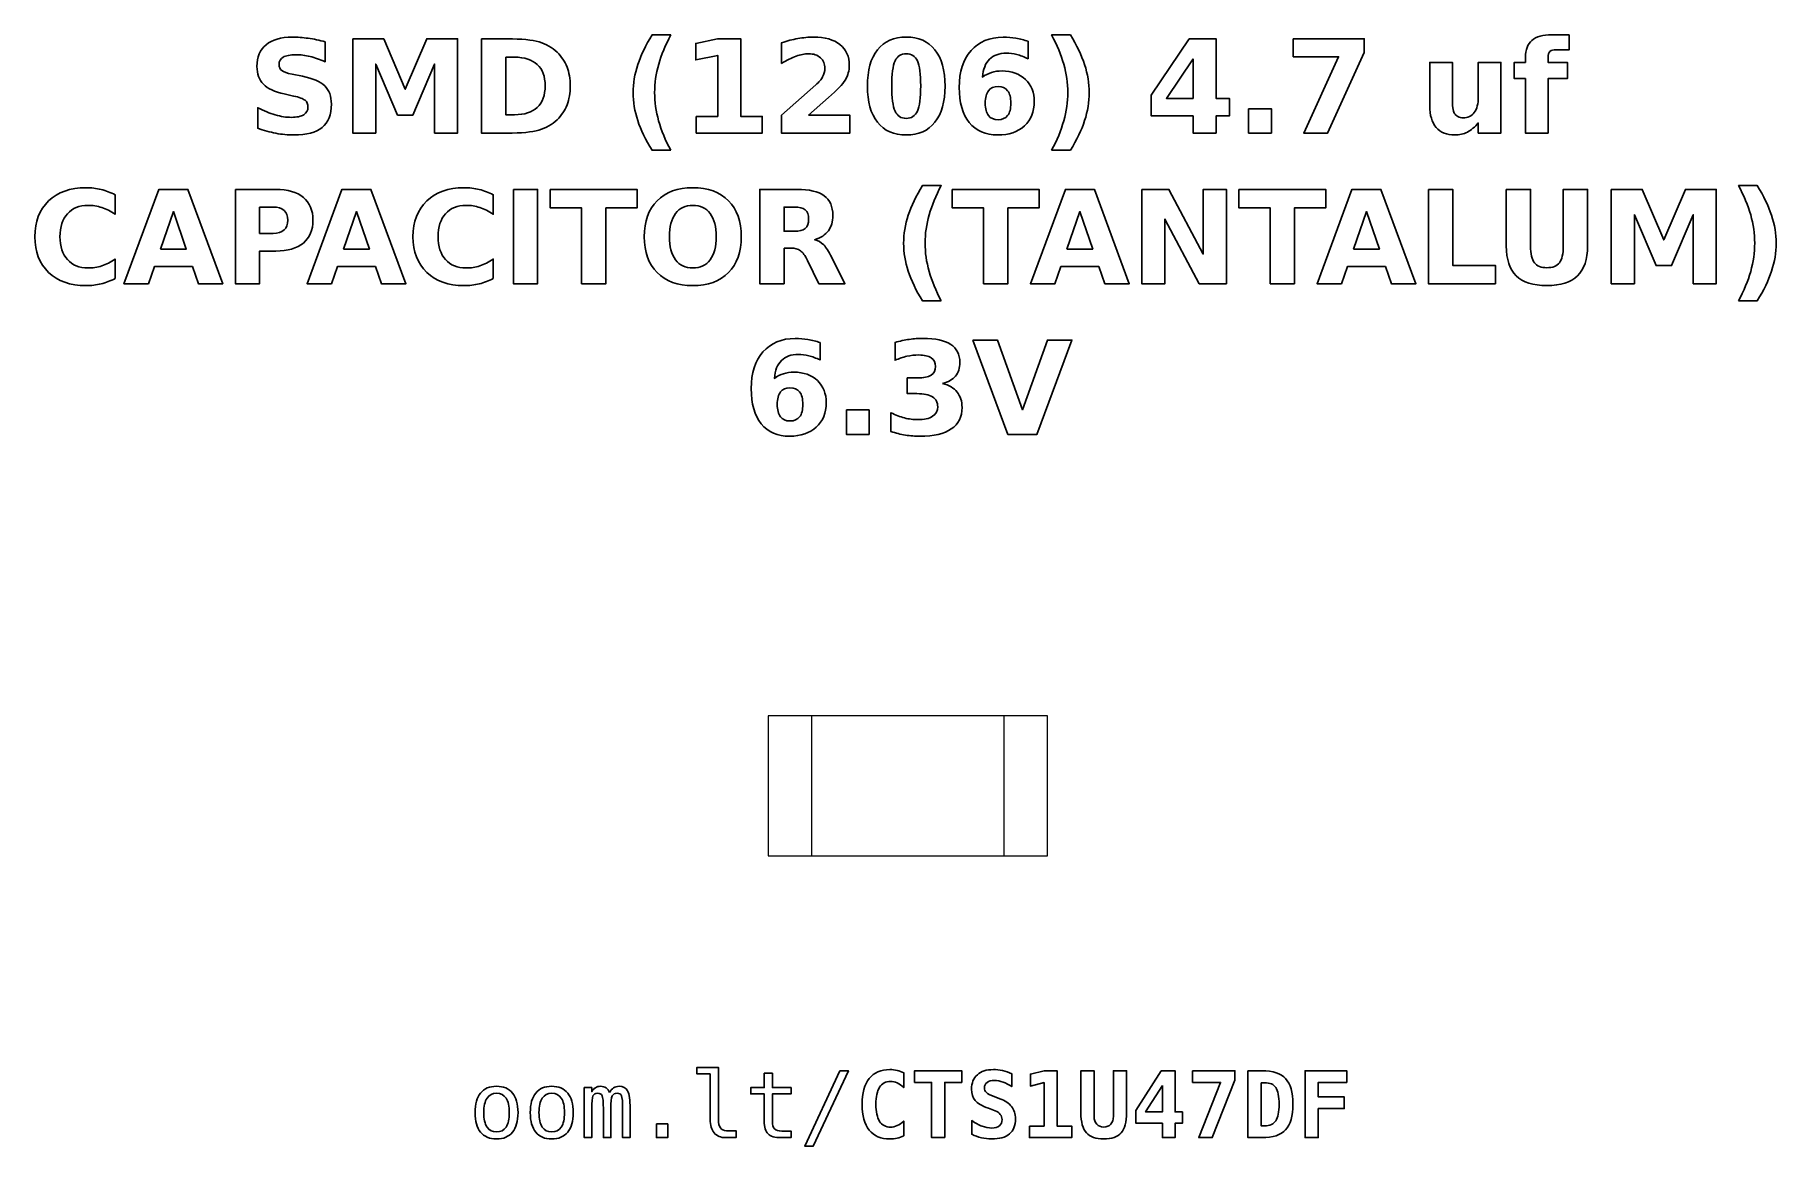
# Model space of a CAD drawing. Header units: centimetres. Extents: x -11.45 to -9.55, y -15.24 to -14.03.
import ezdxf

# ---------------------------------------------------------------- set-up
doc = ezdxf.new("R2010")
doc.units = ezdxf.units.CM
doc.header["$MEASUREMENT"] = 0
doc.layers.add('Layer 1', color=7, linetype='Continuous')

msp = doc.modelspace()

# ---------------------------------------------------------------- linework, layer by layer
at = {"layer": 'Layer 1', "color": 7, "lineweight": 9}
for points in [[(-10.6524, -14.9262), (-10.3476, -14.9262), (-10.3476, -14.7738), (-10.6524, -14.7738), (-10.6524, -14.9262)], [(-10.605, -14.9262), (-10.395, -14.9262), (-10.395, -14.7738), (-10.605, -14.7738), (-10.605, -14.9262)]]:
    msp.add_lwpolyline(points, close=True, dxfattribs=at)
at = {"layer": 'Layer 1', "color": 250}
for points, knots in [([(-11.13551, -14.03859), (-11.13551, -14.03859), (-11.13551, -14.06034), (-11.13551, -14.06034), (-11.13551, -14.06034), (-11.14116, -14.05782), (-11.14668, -14.05592), (-11.15204, -14.05463), (-11.15204, -14.05463), (-11.15743, -14.05333), (-11.16251, -14.0527), (-11.16728, -14.0527), (-11.16728, -14.0527), (-11.17361, -14.0527), (-11.17831, -14.05357), (-11.18135, -14.05531), (-11.18135, -14.05531), (-11.18438, -14.05707), (-11.18589, -14.05978), (-11.18589, -14.06345), (-11.18589, -14.06345), (-11.18589, -14.0662), (-11.18488, -14.06836), (-11.18283, -14.06989), (-11.18283, -14.06989), (-11.18078, -14.07142), (-11.17707, -14.07276), (-11.17168, -14.07386), (-11.17168, -14.07386), (-11.17168, -14.07386), (-11.16039, -14.07612), (-11.16039, -14.07612), (-11.16039, -14.07612), (-11.14894, -14.07843), (-11.14083, -14.08191), (-11.13601, -14.08661), (-11.13601, -14.08661), (-11.13118, -14.09129), (-11.12876, -14.09795), (-11.12876, -14.10658), (-11.12876, -14.10658), (-11.12876, -14.11794), (-11.13212, -14.12638), (-11.13885, -14.13191), (-11.13885, -14.13191), (-11.14558, -14.13743), (-11.15585, -14.14021), (-11.16968, -14.14021), (-11.16968, -14.14021), (-11.17622, -14.14021), (-11.18276, -14.1396), (-11.18932, -14.13835), (-11.18932, -14.13835), (-11.19588, -14.1371), (-11.20247, -14.13527), (-11.20903, -14.13285), (-11.20903, -14.13285), (-11.20903, -14.13285), (-11.20903, -14.11046), (-11.20903, -14.11046), (-11.20903, -14.11046), (-11.20247, -14.11394), (-11.19612, -14.11657), (-11.18998, -14.11834), (-11.18998, -14.11834), (-11.18384, -14.1201), (-11.17794, -14.12099), (-11.17225, -14.12099), (-11.17225, -14.12099), (-11.16646, -14.12099), (-11.16202, -14.12003), (-11.15894, -14.1181), (-11.15894, -14.1181), (-11.15585, -14.11617), (-11.15433, -14.11342), (-11.15433, -14.10982), (-11.15433, -14.10982), (-11.15433, -14.10662), (-11.15536, -14.10413), (-11.15745, -14.10239), (-11.15745, -14.10239), (-11.15955, -14.10065), (-11.16371, -14.09908), (-11.16997, -14.09771), (-11.16997, -14.09771), (-11.16997, -14.09771), (-11.18024, -14.09543), (-11.18024, -14.09543), (-11.18024, -14.09543), (-11.19052, -14.09322), (-11.19805, -14.08972), (-11.2028, -14.08489), (-11.2028, -14.08489), (-11.20755, -14.08007), (-11.20992, -14.07356), (-11.20992, -14.0654), (-11.20992, -14.0654), (-11.20992, -14.05514), (-11.20661, -14.04726), (-11.2, -14.04176), (-11.2, -14.04176), (-11.19339, -14.03623), (-11.18389, -14.03348), (-11.17147, -14.03348), (-11.17147, -14.03348), (-11.16583, -14.03348), (-11.16002, -14.03391), (-11.15404, -14.03475), (-11.15404, -14.03475), (-11.14807, -14.0356), (-11.14189, -14.03687), (-11.13551, -14.03859)], [0, 0, 0, 0, 0.0357143, 0.0357143, 0.0357143, 0.0357143, 0.0714286, 0.0714286, 0.0714286, 0.0714286, 0.1071429, 0.1071429, 0.1071429, 0.1071429, 0.1428571, 0.1428571, 0.1428571, 0.1428571, 0.1785714, 0.1785714, 0.1785714, 0.1785714, 0.2142857, 0.2142857, 0.2142857, 0.2142857, 0.25, 0.25, 0.25, 0.25, 0.2857143, 0.2857143, 0.2857143, 0.2857143, 0.3214286, 0.3214286, 0.3214286, 0.3214286, 0.3571429, 0.3571429, 0.3571429, 0.3571429, 0.3928571, 0.3928571, 0.3928571, 0.3928571, 0.4285714, 0.4285714, 0.4285714, 0.4285714, 0.4642857, 0.4642857, 0.4642857, 0.4642857, 0.5, 0.5, 0.5, 0.5, 0.5357143, 0.5357143, 0.5357143, 0.5357143, 0.5714286, 0.5714286, 0.5714286, 0.5714286, 0.6071429, 0.6071429, 0.6071429, 0.6071429, 0.6428571, 0.6428571, 0.6428571, 0.6428571, 0.6785714, 0.6785714, 0.6785714, 0.6785714, 0.7142857, 0.7142857, 0.7142857, 0.7142857, 0.75, 0.75, 0.75, 0.75, 0.7857143, 0.7857143, 0.7857143, 0.7857143, 0.8214286, 0.8214286, 0.8214286, 0.8214286, 0.8571429, 0.8571429, 0.8571429, 0.8571429, 0.8928571, 0.8928571, 0.8928571, 0.8928571, 0.9285714, 0.9285714, 0.9285714, 0.9285714, 0.9642857, 0.9642857, 0.9642857, 0.9642857, 1, 1, 1, 1]), ([(-11.10548, -14.03534), (-11.10548, -14.03534), (-11.07173, -14.03534), (-11.07173, -14.03534), (-11.07173, -14.03534), (-11.07173, -14.03534), (-11.04828, -14.0904), (-11.04828, -14.0904), (-11.04828, -14.0904), (-11.04828, -14.0904), (-11.02472, -14.03534), (-11.02472, -14.03534), (-11.02472, -14.03534), (-11.02472, -14.03534), (-10.99104, -14.03534), (-10.99104, -14.03534), (-10.99104, -14.03534), (-10.99104, -14.03534), (-10.99104, -14.13821), (-10.99104, -14.13821), (-10.99104, -14.13821), (-10.99104, -14.13821), (-11.01611, -14.13821), (-11.01611, -14.13821), (-11.01611, -14.13821), (-11.01611, -14.13821), (-11.01611, -14.06297), (-11.01611, -14.06297), (-11.01611, -14.06297), (-11.01611, -14.06297), (-11.03982, -14.11843), (-11.03982, -14.11843), (-11.03982, -14.11843), (-11.03982, -14.11843), (-11.05663, -14.11843), (-11.05663, -14.11843), (-11.05663, -14.11843), (-11.05663, -14.11843), (-11.08034, -14.06297), (-11.08034, -14.06297), (-11.08034, -14.06297), (-11.08034, -14.06297), (-11.08034, -14.13821), (-11.08034, -14.13821), (-11.08034, -14.13821), (-11.08034, -14.13821), (-11.10548, -14.13821), (-11.10548, -14.13821), (-11.10548, -14.13821), (-11.10548, -14.13821), (-11.10548, -14.03534), (-11.10548, -14.03534)], [0, 0, 0, 0, 0.0769231, 0.0769231, 0.0769231, 0.0769231, 0.1538462, 0.1538462, 0.1538462, 0.1538462, 0.2307692, 0.2307692, 0.2307692, 0.2307692, 0.3076923, 0.3076923, 0.3076923, 0.3076923, 0.3846154, 0.3846154, 0.3846154, 0.3846154, 0.4615385, 0.4615385, 0.4615385, 0.4615385, 0.5384615, 0.5384615, 0.5384615, 0.5384615, 0.6153846, 0.6153846, 0.6153846, 0.6153846, 0.6923077, 0.6923077, 0.6923077, 0.6923077, 0.7692308, 0.7692308, 0.7692308, 0.7692308, 0.8461538, 0.8461538, 0.8461538, 0.8461538, 0.9230769, 0.9230769, 0.9230769, 0.9230769, 1, 1, 1, 1]), ([(-10.96505, -14.03534), (-10.96505, -14.03534), (-10.93706, -14.03534), (-10.93706, -14.03534), (-10.93706, -14.03534), (-10.92145, -14.03534), (-10.90983, -14.03645), (-10.90219, -14.03868), (-10.90219, -14.03868), (-10.89454, -14.04091), (-10.88798, -14.04468), (-10.8825, -14.05002), (-10.8825, -14.05002), (-10.87768, -14.05465), (-10.87411, -14.06001), (-10.87175, -14.06608), (-10.87175, -14.06608), (-10.86943, -14.07212), (-10.86825, -14.07899), (-10.86825, -14.08668), (-10.86825, -14.08668), (-10.86825, -14.09444), (-10.86943, -14.10136), (-10.87175, -14.10745), (-10.87175, -14.10745), (-10.87411, -14.11354), (-10.87768, -14.1189), (-10.8825, -14.12353), (-10.8825, -14.12353), (-10.88803, -14.12887), (-10.89464, -14.13264), (-10.90235, -14.13487), (-10.90235, -14.13487), (-10.91007, -14.1371), (-10.92164, -14.13821), (-10.93706, -14.13821), (-10.93706, -14.13821), (-10.93706, -14.13821), (-10.96505, -14.13821), (-10.96505, -14.13821), (-10.96505, -14.13821), (-10.96505, -14.13821), (-10.96505, -14.03534), (-10.96505, -14.03534)], [0, 0, 0, 0, 0.0909091, 0.0909091, 0.0909091, 0.0909091, 0.1818182, 0.1818182, 0.1818182, 0.1818182, 0.2727273, 0.2727273, 0.2727273, 0.2727273, 0.3636364, 0.3636364, 0.3636364, 0.3636364, 0.4545455, 0.4545455, 0.4545455, 0.4545455, 0.5454545, 0.5454545, 0.5454545, 0.5454545, 0.6363636, 0.6363636, 0.6363636, 0.6363636, 0.7272727, 0.7272727, 0.7272727, 0.7272727, 0.8181818, 0.8181818, 0.8181818, 0.8181818, 0.9090909, 0.9090909, 0.9090909, 0.9090909, 1, 1, 1, 1]), ([(-10.75856, -14.15681), (-10.75856, -14.15681), (-10.77902, -14.15681), (-10.77902, -14.15681), (-10.77902, -14.15681), (-10.78605, -14.14548), (-10.79125, -14.13468), (-10.79459, -14.12445), (-10.79459, -14.12445), (-10.79795, -14.11424), (-10.79962, -14.10411), (-10.79962, -14.09404), (-10.79962, -14.09404), (-10.79962, -14.08398), (-10.79793, -14.07379), (-10.79457, -14.06349), (-10.79457, -14.06349), (-10.79118, -14.05317), (-10.78601, -14.0424), (-10.77902, -14.03113), (-10.77902, -14.03113), (-10.77902, -14.03113), (-10.75856, -14.03113), (-10.75856, -14.03113), (-10.75856, -14.03113), (-10.76444, -14.04202), (-10.76884, -14.05267), (-10.77178, -14.06307), (-10.77178, -14.06307), (-10.77472, -14.07346), (-10.7762, -14.08374), (-10.7762, -14.0939), (-10.7762, -14.0939), (-10.7762, -14.10406), (-10.77474, -14.11434), (-10.77183, -14.12478), (-10.77183, -14.12478), (-10.76891, -14.1352), (-10.76449, -14.14588), (-10.75856, -14.15681)], [0, 0, 0, 0, 0.1, 0.1, 0.1, 0.1, 0.2, 0.2, 0.2, 0.2, 0.3, 0.3, 0.3, 0.3, 0.4, 0.4, 0.4, 0.4, 0.5, 0.5, 0.5, 0.5, 0.6, 0.6, 0.6, 0.6, 0.7, 0.7, 0.7, 0.7, 0.8, 0.8, 0.8, 0.8, 0.9, 0.9, 0.9, 0.9, 1, 1, 1, 1]), ([(-10.73074, -14.11989), (-10.73074, -14.11989), (-10.70731, -14.11989), (-10.70731, -14.11989), (-10.70731, -14.11989), (-10.70731, -14.11989), (-10.70731, -14.0534), (-10.70731, -14.0534), (-10.70731, -14.0534), (-10.70731, -14.0534), (-10.73135, -14.05837), (-10.73135, -14.05837), (-10.73135, -14.05837), (-10.73135, -14.05837), (-10.73135, -14.0403), (-10.73135, -14.0403), (-10.73135, -14.0403), (-10.73135, -14.0403), (-10.70745, -14.03534), (-10.70745, -14.03534), (-10.70745, -14.03534), (-10.70745, -14.03534), (-10.68224, -14.03534), (-10.68224, -14.03534), (-10.68224, -14.03534), (-10.68224, -14.03534), (-10.68224, -14.11989), (-10.68224, -14.11989), (-10.68224, -14.11989), (-10.68224, -14.11989), (-10.65882, -14.11989), (-10.65882, -14.11989), (-10.65882, -14.11989), (-10.65882, -14.11989), (-10.65882, -14.13821), (-10.65882, -14.13821), (-10.65882, -14.13821), (-10.65882, -14.13821), (-10.73074, -14.13821), (-10.73074, -14.13821), (-10.73074, -14.13821), (-10.73074, -14.13821), (-10.73074, -14.11989), (-10.73074, -14.11989)], [0, 0, 0, 0, 0.0909091, 0.0909091, 0.0909091, 0.0909091, 0.1818182, 0.1818182, 0.1818182, 0.1818182, 0.2727273, 0.2727273, 0.2727273, 0.2727273, 0.3636364, 0.3636364, 0.3636364, 0.3636364, 0.4545455, 0.4545455, 0.4545455, 0.4545455, 0.5454545, 0.5454545, 0.5454545, 0.5454545, 0.6363636, 0.6363636, 0.6363636, 0.6363636, 0.7272727, 0.7272727, 0.7272727, 0.7272727, 0.8181818, 0.8181818, 0.8181818, 0.8181818, 0.9090909, 0.9090909, 0.9090909, 0.9090909, 1, 1, 1, 1]), ([(-10.60842, -14.11871), (-10.60842, -14.11871), (-10.56314, -14.11871), (-10.56314, -14.11871), (-10.56314, -14.11871), (-10.56314, -14.11871), (-10.56314, -14.13821), (-10.56314, -14.13821), (-10.56314, -14.13821), (-10.56314, -14.13821), (-10.63791, -14.13821), (-10.63791, -14.13821), (-10.63791, -14.13821), (-10.63791, -14.13821), (-10.63791, -14.11871), (-10.63791, -14.11871), (-10.63791, -14.11871), (-10.63791, -14.11871), (-10.60035, -14.08558), (-10.60035, -14.08558), (-10.60035, -14.08558), (-10.59699, -14.08254), (-10.59452, -14.07958), (-10.59292, -14.07669), (-10.59292, -14.07669), (-10.5913, -14.07379), (-10.5905, -14.07078), (-10.5905, -14.06765), (-10.5905, -14.06765), (-10.5905, -14.06283), (-10.59212, -14.05895), (-10.59536, -14.05601), (-10.59536, -14.05601), (-10.59859, -14.05307), (-10.60289, -14.05162), (-10.60828, -14.05162), (-10.60828, -14.05162), (-10.61241, -14.05162), (-10.61693, -14.05251), (-10.62185, -14.05427), (-10.62185, -14.05427), (-10.62676, -14.05604), (-10.63203, -14.05867), (-10.63763, -14.06215), (-10.63763, -14.06215), (-10.63763, -14.06215), (-10.63763, -14.03955), (-10.63763, -14.03955), (-10.63763, -14.03955), (-10.63165, -14.03758), (-10.62575, -14.03607), (-10.61992, -14.03504), (-10.61992, -14.03504), (-10.61408, -14.034), (-10.60837, -14.03348), (-10.60275, -14.03348), (-10.60275, -14.03348), (-10.59045, -14.03348), (-10.58088, -14.03619), (-10.57406, -14.04162), (-10.57406, -14.04162), (-10.56724, -14.04703), (-10.56383, -14.05458), (-10.56383, -14.06429), (-10.56383, -14.06429), (-10.56383, -14.06989), (-10.56528, -14.07511), (-10.56818, -14.07996), (-10.56818, -14.07996), (-10.57107, -14.0848), (-10.57716, -14.09129), (-10.58643, -14.09943), (-10.58643, -14.09943), (-10.58643, -14.09943), (-10.60842, -14.11871), (-10.60842, -14.11871)], [0, 0, 0, 0, 0.0526316, 0.0526316, 0.0526316, 0.0526316, 0.1052632, 0.1052632, 0.1052632, 0.1052632, 0.1578947, 0.1578947, 0.1578947, 0.1578947, 0.2105263, 0.2105263, 0.2105263, 0.2105263, 0.2631579, 0.2631579, 0.2631579, 0.2631579, 0.3157895, 0.3157895, 0.3157895, 0.3157895, 0.3684211, 0.3684211, 0.3684211, 0.3684211, 0.4210526, 0.4210526, 0.4210526, 0.4210526, 0.4736842, 0.4736842, 0.4736842, 0.4736842, 0.5263158, 0.5263158, 0.5263158, 0.5263158, 0.5789474, 0.5789474, 0.5789474, 0.5789474, 0.6315789, 0.6315789, 0.6315789, 0.6315789, 0.6842105, 0.6842105, 0.6842105, 0.6842105, 0.7368421, 0.7368421, 0.7368421, 0.7368421, 0.7894737, 0.7894737, 0.7894737, 0.7894737, 0.8421053, 0.8421053, 0.8421053, 0.8421053, 0.8947368, 0.8947368, 0.8947368, 0.8947368, 0.9473684, 0.9473684, 0.9473684, 0.9473684, 1, 1, 1, 1]), ([(-10.45945, -14.08687), (-10.45945, -14.10392), (-10.46312, -14.11707), (-10.47048, -14.12633), (-10.47048, -14.12633), (-10.47782, -14.13558), (-10.48826, -14.14021), (-10.50176, -14.14021), (-10.50176, -14.14021), (-10.51531, -14.14021), (-10.52577, -14.13558), (-10.53311, -14.12633), (-10.53311, -14.12633), (-10.54047, -14.11707), (-10.54414, -14.10392), (-10.54414, -14.08687), (-10.54414, -14.08687), (-10.54414, -14.0698), (-10.54047, -14.05662), (-10.53311, -14.04736), (-10.53311, -14.04736), (-10.52577, -14.03812), (-10.51531, -14.03348), (-10.50176, -14.03348), (-10.50176, -14.03348), (-10.48826, -14.03348), (-10.47782, -14.03812), (-10.47048, -14.04736), (-10.47048, -14.04736), (-10.46312, -14.05662), (-10.45945, -14.0698), (-10.45945, -14.08687)], [0, 0, 0, 0, 0.125, 0.125, 0.125, 0.125, 0.25, 0.25, 0.25, 0.25, 0.375, 0.375, 0.375, 0.375, 0.5, 0.5, 0.5, 0.5, 0.625, 0.625, 0.625, 0.625, 0.75, 0.75, 0.75, 0.75, 0.875, 0.875, 0.875, 0.875, 1, 1, 1, 1]), ([(-10.36886, -14.03802), (-10.36886, -14.03802), (-10.36886, -14.05705), (-10.36886, -14.05705), (-10.36886, -14.05705), (-10.37323, -14.05498), (-10.37732, -14.05345), (-10.38118, -14.05246), (-10.38118, -14.05246), (-10.38504, -14.05147), (-10.38882, -14.05098), (-10.39249, -14.05098), (-10.39249, -14.05098), (-10.4004, -14.05098), (-10.40653, -14.05317), (-10.41095, -14.05757), (-10.41095, -14.05757), (-10.41535, -14.06194), (-10.41794, -14.06845), (-10.41867, -14.07709), (-10.41867, -14.07709), (-10.41564, -14.07485), (-10.41234, -14.07316), (-10.40881, -14.07203), (-10.40881, -14.07203), (-10.40529, -14.0709), (-10.40143, -14.07034), (-10.39724, -14.07034), (-10.39724, -14.07034), (-10.38673, -14.07034), (-10.37824, -14.07342), (-10.3718, -14.07958), (-10.3718, -14.07958), (-10.36533, -14.08572), (-10.36211, -14.09378), (-10.36211, -14.10376), (-10.36211, -14.10376), (-10.36211, -14.11479), (-10.36571, -14.12361), (-10.37293, -14.13026), (-10.37293, -14.13026), (-10.38012, -14.13689), (-10.38981, -14.14021), (-10.40192, -14.14021), (-10.40192, -14.14021), (-10.41528, -14.14021), (-10.42563, -14.13569), (-10.43297, -14.12666), (-10.43297, -14.12666), (-10.44028, -14.11765), (-10.44395, -14.10484), (-10.44395, -14.08826), (-10.44395, -14.08826), (-10.44395, -14.07128), (-10.43967, -14.05792), (-10.43111, -14.04821), (-10.43111, -14.04821), (-10.42253, -14.03849), (-10.41079, -14.03362), (-10.39586, -14.03362), (-10.39586, -14.03362), (-10.39113, -14.03362), (-10.38654, -14.034), (-10.38207, -14.03473), (-10.38207, -14.03473), (-10.37763, -14.03546), (-10.37323, -14.03656), (-10.36886, -14.03802)], [0, 0, 0, 0, 0.0588235, 0.0588235, 0.0588235, 0.0588235, 0.1176471, 0.1176471, 0.1176471, 0.1176471, 0.1764706, 0.1764706, 0.1764706, 0.1764706, 0.2352941, 0.2352941, 0.2352941, 0.2352941, 0.2941176, 0.2941176, 0.2941176, 0.2941176, 0.3529412, 0.3529412, 0.3529412, 0.3529412, 0.4117647, 0.4117647, 0.4117647, 0.4117647, 0.4705882, 0.4705882, 0.4705882, 0.4705882, 0.5294118, 0.5294118, 0.5294118, 0.5294118, 0.5882353, 0.5882353, 0.5882353, 0.5882353, 0.6470588, 0.6470588, 0.6470588, 0.6470588, 0.7058824, 0.7058824, 0.7058824, 0.7058824, 0.7647059, 0.7647059, 0.7647059, 0.7647059, 0.8235294, 0.8235294, 0.8235294, 0.8235294, 0.8823529, 0.8823529, 0.8823529, 0.8823529, 0.9411765, 0.9411765, 0.9411765, 0.9411765, 1, 1, 1, 1]), ([(-10.34322, -14.15681), (-10.33734, -14.14588), (-10.33292, -14.1352), (-10.32998, -14.12478), (-10.32998, -14.12478), (-10.32704, -14.11434), (-10.32558, -14.10406), (-10.32558, -14.0939), (-10.32558, -14.0939), (-10.32558, -14.08374), (-10.32704, -14.07346), (-10.32998, -14.06307), (-10.32998, -14.06307), (-10.33292, -14.05267), (-10.33734, -14.04202), (-10.34322, -14.03113), (-10.34322, -14.03113), (-10.34322, -14.03113), (-10.32276, -14.03113), (-10.32276, -14.03113), (-10.32276, -14.03113), (-10.31578, -14.0424), (-10.3106, -14.05317), (-10.30721, -14.06349), (-10.30721, -14.06349), (-10.30385, -14.07379), (-10.30216, -14.08398), (-10.30216, -14.09404), (-10.30216, -14.09404), (-10.30216, -14.10411), (-10.30383, -14.11424), (-10.30719, -14.12445), (-10.30719, -14.12445), (-10.31053, -14.13468), (-10.31573, -14.14548), (-10.32276, -14.15681), (-10.32276, -14.15681), (-10.32276, -14.15681), (-10.34322, -14.15681), (-10.34322, -14.15681)], [0, 0, 0, 0, 0.1, 0.1, 0.1, 0.1, 0.2, 0.2, 0.2, 0.2, 0.3, 0.3, 0.3, 0.3, 0.4, 0.4, 0.4, 0.4, 0.5, 0.5, 0.5, 0.5, 0.6, 0.6, 0.6, 0.6, 0.7, 0.7, 0.7, 0.7, 0.8, 0.8, 0.8, 0.8, 0.9, 0.9, 0.9, 0.9, 1, 1, 1, 1]), ([(-10.19334, -14.03534), (-10.19334, -14.03534), (-10.16384, -14.03534), (-10.16384, -14.03534), (-10.16384, -14.03534), (-10.16384, -14.03534), (-10.16384, -14.10025), (-10.16384, -14.10025), (-10.16384, -14.10025), (-10.16384, -14.10025), (-10.14917, -14.10025), (-10.14917, -14.10025), (-10.14917, -14.10025), (-10.14917, -14.10025), (-10.14917, -14.11947), (-10.14917, -14.11947), (-10.14917, -14.11947), (-10.14917, -14.11947), (-10.16384, -14.11947), (-10.16384, -14.11947), (-10.16384, -14.11947), (-10.16384, -14.11947), (-10.16384, -14.13821), (-10.16384, -14.13821), (-10.16384, -14.13821), (-10.16384, -14.13821), (-10.18891, -14.13821), (-10.18891, -14.13821), (-10.18891, -14.13821), (-10.18891, -14.13821), (-10.18891, -14.11947), (-10.18891, -14.11947), (-10.18891, -14.11947), (-10.18891, -14.11947), (-10.23454, -14.11947), (-10.23454, -14.11947), (-10.23454, -14.11947), (-10.23454, -14.11947), (-10.23454, -14.09672), (-10.23454, -14.09672), (-10.23454, -14.09672), (-10.23454, -14.09672), (-10.19334, -14.03534), (-10.19334, -14.03534)], [0, 0, 0, 0, 0.0909091, 0.0909091, 0.0909091, 0.0909091, 0.1818182, 0.1818182, 0.1818182, 0.1818182, 0.2727273, 0.2727273, 0.2727273, 0.2727273, 0.3636364, 0.3636364, 0.3636364, 0.3636364, 0.4545455, 0.4545455, 0.4545455, 0.4545455, 0.5454545, 0.5454545, 0.5454545, 0.5454545, 0.6363636, 0.6363636, 0.6363636, 0.6363636, 0.7272727, 0.7272727, 0.7272727, 0.7272727, 0.8181818, 0.8181818, 0.8181818, 0.8181818, 0.9090909, 0.9090909, 0.9090909, 0.9090909, 1, 1, 1, 1]), ([(-10.07967, -14.03534), (-10.07967, -14.03534), (-10.00215, -14.03534), (-10.00215, -14.03534), (-10.00215, -14.03534), (-10.00215, -14.03534), (-10.00215, -14.0503), (-10.00215, -14.0503), (-10.00215, -14.0503), (-10.00215, -14.0503), (-10.04225, -14.13821), (-10.04225, -14.13821), (-10.04225, -14.13821), (-10.04225, -14.13821), (-10.0681, -14.13821), (-10.0681, -14.13821), (-10.0681, -14.13821), (-10.0681, -14.13821), (-10.03012, -14.05484), (-10.03012, -14.05484), (-10.03012, -14.05484), (-10.03012, -14.05484), (-10.07967, -14.05484), (-10.07967, -14.05484), (-10.07967, -14.05484), (-10.07967, -14.05484), (-10.07967, -14.03534), (-10.07967, -14.03534)], [0, 0, 0, 0, 0.1428571, 0.1428571, 0.1428571, 0.1428571, 0.2857143, 0.2857143, 0.2857143, 0.2857143, 0.4285714, 0.4285714, 0.4285714, 0.4285714, 0.5714286, 0.5714286, 0.5714286, 0.5714286, 0.7142857, 0.7142857, 0.7142857, 0.7142857, 0.8571429, 0.8571429, 0.8571429, 0.8571429, 1, 1, 1, 1]), ([(-9.77868, -14.03099), (-9.77868, -14.03099), (-9.77868, -14.04717), (-9.77868, -14.04717), (-9.77868, -14.04717), (-9.77868, -14.04717), (-9.79234, -14.04717), (-9.79234, -14.04717), (-9.79234, -14.04717), (-9.79582, -14.04717), (-9.79827, -14.04781), (-9.79963, -14.04908), (-9.79963, -14.04908), (-9.80102, -14.05035), (-9.8017, -14.05253), (-9.8017, -14.05566), (-9.8017, -14.05566), (-9.8017, -14.05566), (-9.8017, -14.06105), (-9.8017, -14.06105), (-9.8017, -14.06105), (-9.8017, -14.06105), (-9.78063, -14.06105), (-9.78063, -14.06105), (-9.78063, -14.06105), (-9.78063, -14.06105), (-9.78063, -14.07869), (-9.78063, -14.07869), (-9.78063, -14.07869), (-9.78063, -14.07869), (-9.8017, -14.07869), (-9.8017, -14.07869), (-9.8017, -14.07869), (-9.8017, -14.07869), (-9.8017, -14.13821), (-9.8017, -14.13821), (-9.8017, -14.13821), (-9.8017, -14.13821), (-9.82637, -14.13821), (-9.82637, -14.13821), (-9.82637, -14.13821), (-9.82637, -14.13821), (-9.82637, -14.07869), (-9.82637, -14.07869), (-9.82637, -14.07869), (-9.82637, -14.07869), (-9.83863, -14.07869), (-9.83863, -14.07869), (-9.83863, -14.07869), (-9.83863, -14.07869), (-9.83863, -14.06105), (-9.83863, -14.06105), (-9.83863, -14.06105), (-9.83863, -14.06105), (-9.82637, -14.06105), (-9.82637, -14.06105), (-9.82637, -14.06105), (-9.82637, -14.06105), (-9.82637, -14.05566), (-9.82637, -14.05566), (-9.82637, -14.05566), (-9.82637, -14.04726), (-9.82402, -14.04103), (-9.81934, -14.03701), (-9.81934, -14.03701), (-9.81466, -14.03299), (-9.80739, -14.03099), (-9.79756, -14.03099), (-9.79756, -14.03099), (-9.79756, -14.03099), (-9.77868, -14.03099), (-9.77868, -14.03099)], [0, 0, 0, 0, 0.0555556, 0.0555556, 0.0555556, 0.0555556, 0.1111111, 0.1111111, 0.1111111, 0.1111111, 0.1666667, 0.1666667, 0.1666667, 0.1666667, 0.2222222, 0.2222222, 0.2222222, 0.2222222, 0.2777778, 0.2777778, 0.2777778, 0.2777778, 0.3333333, 0.3333333, 0.3333333, 0.3333333, 0.3888889, 0.3888889, 0.3888889, 0.3888889, 0.4444444, 0.4444444, 0.4444444, 0.4444444, 0.5, 0.5, 0.5, 0.5, 0.5555556, 0.5555556, 0.5555556, 0.5555556, 0.6111111, 0.6111111, 0.6111111, 0.6111111, 0.6666667, 0.6666667, 0.6666667, 0.6666667, 0.7222222, 0.7222222, 0.7222222, 0.7222222, 0.7777778, 0.7777778, 0.7777778, 0.7777778, 0.8333333, 0.8333333, 0.8333333, 0.8333333, 0.8888889, 0.8888889, 0.8888889, 0.8888889, 0.9444444, 0.9444444, 0.9444444, 0.9444444, 1, 1, 1, 1]), ([(-10.48598, -14.08668), (-10.48598, -14.07382), (-10.48718, -14.06476), (-10.4896, -14.05949), (-10.4896, -14.05949), (-10.492, -14.05425), (-10.49607, -14.05162), (-10.50176, -14.05162), (-10.50176, -14.05162), (-10.50745, -14.05162), (-10.51152, -14.05425), (-10.51397, -14.05949), (-10.51397, -14.05949), (-10.51639, -14.06476), (-10.51761, -14.07382), (-10.51761, -14.08668), (-10.51761, -14.08668), (-10.51761, -14.09966), (-10.51639, -14.10884), (-10.51397, -14.11415), (-10.51397, -14.11415), (-10.51152, -14.11949), (-10.50745, -14.12215), (-10.50176, -14.12215), (-10.50176, -14.12215), (-10.49612, -14.12215), (-10.49207, -14.11949), (-10.48962, -14.11415), (-10.48962, -14.11415), (-10.4872, -14.10884), (-10.48598, -14.09966), (-10.48598, -14.08668)], [0, 0, 0, 0, 0.125, 0.125, 0.125, 0.125, 0.25, 0.25, 0.25, 0.25, 0.375, 0.375, 0.375, 0.375, 0.5, 0.5, 0.5, 0.5, 0.625, 0.625, 0.625, 0.625, 0.75, 0.75, 0.75, 0.75, 0.875, 0.875, 0.875, 0.875, 1, 1, 1, 1]), ([(-10.93852, -14.0554), (-10.93852, -14.0554), (-10.93852, -14.11815), (-10.93852, -14.11815), (-10.93852, -14.11815), (-10.93852, -14.11815), (-10.92902, -14.11815), (-10.92902, -14.11815), (-10.92902, -14.11815), (-10.91818, -14.11815), (-10.9099, -14.11547), (-10.90419, -14.11008), (-10.90419, -14.11008), (-10.89847, -14.10472), (-10.8956, -14.09691), (-10.8956, -14.08668), (-10.8956, -14.08668), (-10.8956, -14.07647), (-10.89845, -14.06871), (-10.90414, -14.0634), (-10.90414, -14.0634), (-10.90983, -14.05806), (-10.91813, -14.0554), (-10.92902, -14.0554), (-10.92902, -14.0554), (-10.92902, -14.0554), (-10.93852, -14.0554), (-10.93852, -14.0554)], [0, 0, 0, 0, 0.1428571, 0.1428571, 0.1428571, 0.1428571, 0.2857143, 0.2857143, 0.2857143, 0.2857143, 0.4285714, 0.4285714, 0.4285714, 0.4285714, 0.5714286, 0.5714286, 0.5714286, 0.5714286, 0.7142857, 0.7142857, 0.7142857, 0.7142857, 0.8571429, 0.8571429, 0.8571429, 0.8571429, 1, 1, 1, 1]), ([(-10.18891, -14.05719), (-10.18891, -14.05719), (-10.21801, -14.10025), (-10.21801, -14.10025), (-10.21801, -14.10025), (-10.21801, -14.10025), (-10.18891, -14.10025), (-10.18891, -14.10025), (-10.18891, -14.10025), (-10.18891, -14.10025), (-10.18891, -14.05719), (-10.18891, -14.05719)], [0, 0, 0, 0, 0.3333333, 0.3333333, 0.3333333, 0.3333333, 0.6666667, 0.6666667, 0.6666667, 0.6666667, 1, 1, 1, 1]), ([(-9.93075, -14.10818), (-9.93075, -14.10818), (-9.93075, -14.06105), (-9.93075, -14.06105), (-9.93075, -14.06105), (-9.93075, -14.06105), (-9.90594, -14.06105), (-9.90594, -14.06105), (-9.90594, -14.06105), (-9.90594, -14.06105), (-9.90594, -14.06876), (-9.90594, -14.06876), (-9.90594, -14.06876), (-9.90594, -14.07295), (-9.90596, -14.07819), (-9.90601, -14.08449), (-9.90601, -14.08449), (-9.90606, -14.09082), (-9.90608, -14.09503), (-9.90608, -14.09715), (-9.90608, -14.09715), (-9.90608, -14.10336), (-9.90591, -14.10782), (-9.90559, -14.11055), (-9.90559, -14.11055), (-9.90528, -14.11328), (-9.90472, -14.11526), (-9.90394, -14.1165), (-9.90394, -14.1165), (-9.90293, -14.11813), (-9.90161, -14.11935), (-9.89999, -14.12022), (-9.89999, -14.12022), (-9.89834, -14.12109), (-9.89648, -14.12154), (-9.89437, -14.12154), (-9.89437, -14.12154), (-9.88922, -14.12154), (-9.88517, -14.11956), (-9.88223, -14.11561), (-9.88223, -14.11561), (-9.87929, -14.11166), (-9.87783, -14.10618), (-9.87783, -14.09915), (-9.87783, -14.09915), (-9.87783, -14.09915), (-9.87783, -14.06105), (-9.87783, -14.06105), (-9.87783, -14.06105), (-9.87783, -14.06105), (-9.85316, -14.06105), (-9.85316, -14.06105), (-9.85316, -14.06105), (-9.85316, -14.06105), (-9.85316, -14.13821), (-9.85316, -14.13821), (-9.85316, -14.13821), (-9.85316, -14.13821), (-9.87783, -14.13821), (-9.87783, -14.13821), (-9.87783, -14.13821), (-9.87783, -14.13821), (-9.87783, -14.12704), (-9.87783, -14.12704), (-9.87783, -14.12704), (-9.88155, -14.13155), (-9.8855, -14.13487), (-9.88964, -14.13701), (-9.88964, -14.13701), (-9.8938, -14.13915), (-9.89839, -14.14021), (-9.9034, -14.14021), (-9.9034, -14.14021), (-9.91231, -14.14021), (-9.91908, -14.13748), (-9.92376, -14.132), (-9.92376, -14.132), (-9.92842, -14.12654), (-9.93075, -14.1186), (-9.93075, -14.10818)], [0, 0, 0, 0, 0.05, 0.05, 0.05, 0.05, 0.1, 0.1, 0.1, 0.1, 0.15, 0.15, 0.15, 0.15, 0.2, 0.2, 0.2, 0.2, 0.25, 0.25, 0.25, 0.25, 0.3, 0.3, 0.3, 0.3, 0.35, 0.35, 0.35, 0.35, 0.4, 0.4, 0.4, 0.4, 0.45, 0.45, 0.45, 0.45, 0.5, 0.5, 0.5, 0.5, 0.55, 0.55, 0.55, 0.55, 0.6, 0.6, 0.6, 0.6, 0.65, 0.65, 0.65, 0.65, 0.7, 0.7, 0.7, 0.7, 0.75, 0.75, 0.75, 0.75, 0.8, 0.8, 0.8, 0.8, 0.85, 0.85, 0.85, 0.85, 0.9, 0.9, 0.9, 0.9, 0.95, 0.95, 0.95, 0.95, 1, 1, 1, 1]), ([(-10.40164, -14.08743), (-10.4063, -14.08743), (-10.40978, -14.08894), (-10.41208, -14.09195), (-10.41208, -14.09195), (-10.41441, -14.09496), (-10.41556, -14.09948), (-10.41556, -14.10547), (-10.41556, -14.10547), (-10.41556, -14.11149), (-10.41441, -14.11601), (-10.41208, -14.11902), (-10.41208, -14.11902), (-10.40978, -14.12203), (-10.4063, -14.12353), (-10.40164, -14.12353), (-10.40164, -14.12353), (-10.39696, -14.12353), (-10.39346, -14.12203), (-10.39115, -14.11902), (-10.39115, -14.11902), (-10.38882, -14.11601), (-10.38767, -14.11149), (-10.38767, -14.10547), (-10.38767, -14.10547), (-10.38767, -14.09948), (-10.38882, -14.09496), (-10.39115, -14.09195), (-10.39115, -14.09195), (-10.39346, -14.08894), (-10.39696, -14.08743), (-10.40164, -14.08743)], [0, 0, 0, 0, 0.125, 0.125, 0.125, 0.125, 0.25, 0.25, 0.25, 0.25, 0.375, 0.375, 0.375, 0.375, 0.5, 0.5, 0.5, 0.5, 0.625, 0.625, 0.625, 0.625, 0.75, 0.75, 0.75, 0.75, 0.875, 0.875, 0.875, 0.875, 1, 1, 1, 1]), ([(-10.12831, -14.11154), (-10.12831, -14.11154), (-10.10349, -14.11154), (-10.10349, -14.11154), (-10.10349, -14.11154), (-10.10349, -14.11154), (-10.10349, -14.13821), (-10.10349, -14.13821), (-10.10349, -14.13821), (-10.10349, -14.13821), (-10.12831, -14.13821), (-10.12831, -14.13821), (-10.12831, -14.13821), (-10.12831, -14.13821), (-10.12831, -14.11154), (-10.12831, -14.11154)], [0, 0, 0, 0, 0.25, 0.25, 0.25, 0.25, 0.5, 0.5, 0.5, 0.5, 0.75, 0.75, 0.75, 0.75, 1, 1, 1, 1]), ([(-11.36471, -14.29682), (-11.36957, -14.29933), (-11.37465, -14.30124), (-11.37995, -14.30253), (-11.37995, -14.30253), (-11.38521, -14.30382), (-11.39074, -14.30446), (-11.39648, -14.30446), (-11.39648, -14.30446), (-11.4136, -14.30446), (-11.42717, -14.29966), (-11.43719, -14.29009), (-11.43719, -14.29009), (-11.44721, -14.28052), (-11.45222, -14.26754), (-11.45222, -14.25112), (-11.45222, -14.25112), (-11.45222, -14.23468), (-11.44721, -14.22167), (-11.43719, -14.2121), (-11.43719, -14.2121), (-11.42717, -14.20253), (-11.4136, -14.19773), (-11.39648, -14.19773), (-11.39648, -14.19773), (-11.39074, -14.19773), (-11.38521, -14.19837), (-11.37995, -14.19966), (-11.37995, -14.19966), (-11.37465, -14.20095), (-11.36957, -14.20286), (-11.36471, -14.20538), (-11.36471, -14.20538), (-11.36471, -14.20538), (-11.36471, -14.22666), (-11.36471, -14.22666), (-11.36471, -14.22666), (-11.36962, -14.2233), (-11.37447, -14.22085), (-11.37924, -14.2193), (-11.37924, -14.2193), (-11.38401, -14.21772), (-11.38905, -14.21695), (-11.39434, -14.21695), (-11.39434, -14.21695), (-11.40379, -14.21695), (-11.41125, -14.21998), (-11.41666, -14.22605), (-11.41666, -14.22605), (-11.42209, -14.23212), (-11.4248, -14.24047), (-11.4248, -14.25112), (-11.4248, -14.25112), (-11.4248, -14.26175), (-11.42209, -14.27008), (-11.41666, -14.27614), (-11.41666, -14.27614), (-11.41125, -14.28221), (-11.40379, -14.28524), (-11.39434, -14.28524), (-11.39434, -14.28524), (-11.38905, -14.28524), (-11.38401, -14.28447), (-11.37924, -14.28289), (-11.37924, -14.28289), (-11.37447, -14.28134), (-11.36962, -14.27889), (-11.36471, -14.27553), (-11.36471, -14.27553), (-11.36471, -14.27553), (-11.36471, -14.29682), (-11.36471, -14.29682)], [0, 0, 0, 0, 0.0555556, 0.0555556, 0.0555556, 0.0555556, 0.1111111, 0.1111111, 0.1111111, 0.1111111, 0.1666667, 0.1666667, 0.1666667, 0.1666667, 0.2222222, 0.2222222, 0.2222222, 0.2222222, 0.2777778, 0.2777778, 0.2777778, 0.2777778, 0.3333333, 0.3333333, 0.3333333, 0.3333333, 0.3888889, 0.3888889, 0.3888889, 0.3888889, 0.4444444, 0.4444444, 0.4444444, 0.4444444, 0.5, 0.5, 0.5, 0.5, 0.5555556, 0.5555556, 0.5555556, 0.5555556, 0.6111111, 0.6111111, 0.6111111, 0.6111111, 0.6666667, 0.6666667, 0.6666667, 0.6666667, 0.7222222, 0.7222222, 0.7222222, 0.7222222, 0.7777778, 0.7777778, 0.7777778, 0.7777778, 0.8333333, 0.8333333, 0.8333333, 0.8333333, 0.8888889, 0.8888889, 0.8888889, 0.8888889, 0.9444444, 0.9444444, 0.9444444, 0.9444444, 1, 1, 1, 1]), ([(-11.28032, -14.28374), (-11.28032, -14.28374), (-11.32181, -14.28374), (-11.32181, -14.28374), (-11.32181, -14.28374), (-11.32181, -14.28374), (-11.32835, -14.30246), (-11.32835, -14.30246), (-11.32835, -14.30246), (-11.32835, -14.30246), (-11.35502, -14.30246), (-11.35502, -14.30246), (-11.35502, -14.30246), (-11.35502, -14.30246), (-11.31692, -14.19959), (-11.31692, -14.19959), (-11.31692, -14.19959), (-11.31692, -14.19959), (-11.28529, -14.19959), (-11.28529, -14.19959), (-11.28529, -14.19959), (-11.28529, -14.19959), (-11.24719, -14.30246), (-11.24719, -14.30246), (-11.24719, -14.30246), (-11.24719, -14.30246), (-11.27386, -14.30246), (-11.27386, -14.30246), (-11.27386, -14.30246), (-11.27386, -14.30246), (-11.28032, -14.28374), (-11.28032, -14.28374)], [0, 0, 0, 0, 0.125, 0.125, 0.125, 0.125, 0.25, 0.25, 0.25, 0.25, 0.375, 0.375, 0.375, 0.375, 0.5, 0.5, 0.5, 0.5, 0.625, 0.625, 0.625, 0.625, 0.75, 0.75, 0.75, 0.75, 0.875, 0.875, 0.875, 0.875, 1, 1, 1, 1]), ([(-11.23352, -14.19959), (-11.23352, -14.19959), (-11.1895, -14.19959), (-11.1895, -14.19959), (-11.1895, -14.19959), (-11.1764, -14.19959), (-11.16635, -14.20251), (-11.15934, -14.20832), (-11.15934, -14.20832), (-11.15234, -14.21413), (-11.14883, -14.2224), (-11.14883, -14.23315), (-11.14883, -14.23315), (-11.14883, -14.24392), (-11.15234, -14.25222), (-11.15934, -14.25803), (-11.15934, -14.25803), (-11.16635, -14.26384), (-11.1764, -14.26676), (-11.1895, -14.26676), (-11.1895, -14.26676), (-11.1895, -14.26676), (-11.20699, -14.26676), (-11.20699, -14.26676), (-11.20699, -14.26676), (-11.20699, -14.26676), (-11.20699, -14.30246), (-11.20699, -14.30246), (-11.20699, -14.30246), (-11.20699, -14.30246), (-11.23352, -14.30246), (-11.23352, -14.30246), (-11.23352, -14.30246), (-11.23352, -14.30246), (-11.23352, -14.19959), (-11.23352, -14.19959)], [0, 0, 0, 0, 0.1111111, 0.1111111, 0.1111111, 0.1111111, 0.2222222, 0.2222222, 0.2222222, 0.2222222, 0.3333333, 0.3333333, 0.3333333, 0.3333333, 0.4444444, 0.4444444, 0.4444444, 0.4444444, 0.5555556, 0.5555556, 0.5555556, 0.5555556, 0.6666667, 0.6666667, 0.6666667, 0.6666667, 0.7777778, 0.7777778, 0.7777778, 0.7777778, 0.8888889, 0.8888889, 0.8888889, 0.8888889, 1, 1, 1, 1]), ([(-11.08065, -14.28374), (-11.08065, -14.28374), (-11.12214, -14.28374), (-11.12214, -14.28374), (-11.12214, -14.28374), (-11.12214, -14.28374), (-11.12868, -14.30246), (-11.12868, -14.30246), (-11.12868, -14.30246), (-11.12868, -14.30246), (-11.15535, -14.30246), (-11.15535, -14.30246), (-11.15535, -14.30246), (-11.15535, -14.30246), (-11.11725, -14.19959), (-11.11725, -14.19959), (-11.11725, -14.19959), (-11.11725, -14.19959), (-11.08562, -14.19959), (-11.08562, -14.19959), (-11.08562, -14.19959), (-11.08562, -14.19959), (-11.04752, -14.30246), (-11.04752, -14.30246), (-11.04752, -14.30246), (-11.04752, -14.30246), (-11.07419, -14.30246), (-11.07419, -14.30246), (-11.07419, -14.30246), (-11.07419, -14.30246), (-11.08065, -14.28374), (-11.08065, -14.28374)], [0, 0, 0, 0, 0.125, 0.125, 0.125, 0.125, 0.25, 0.25, 0.25, 0.25, 0.375, 0.375, 0.375, 0.375, 0.5, 0.5, 0.5, 0.5, 0.625, 0.625, 0.625, 0.625, 0.75, 0.75, 0.75, 0.75, 0.875, 0.875, 0.875, 0.875, 1, 1, 1, 1]), ([(-10.95227, -14.29682), (-10.95713, -14.29933), (-10.96221, -14.30124), (-10.96751, -14.30253), (-10.96751, -14.30253), (-10.97277, -14.30382), (-10.9783, -14.30446), (-10.98404, -14.30446), (-10.98404, -14.30446), (-11.00116, -14.30446), (-11.01473, -14.29966), (-11.02475, -14.29009), (-11.02475, -14.29009), (-11.03477, -14.28052), (-11.03978, -14.26754), (-11.03978, -14.25112), (-11.03978, -14.25112), (-11.03978, -14.23468), (-11.03477, -14.22167), (-11.02475, -14.2121), (-11.02475, -14.2121), (-11.01473, -14.20253), (-11.00116, -14.19773), (-10.98404, -14.19773), (-10.98404, -14.19773), (-10.9783, -14.19773), (-10.97277, -14.19837), (-10.96751, -14.19966), (-10.96751, -14.19966), (-10.96221, -14.20095), (-10.95713, -14.20286), (-10.95227, -14.20538), (-10.95227, -14.20538), (-10.95227, -14.20538), (-10.95227, -14.22666), (-10.95227, -14.22666), (-10.95227, -14.22666), (-10.95718, -14.2233), (-10.96203, -14.22085), (-10.9668, -14.2193), (-10.9668, -14.2193), (-10.97157, -14.21772), (-10.97661, -14.21695), (-10.9819, -14.21695), (-10.9819, -14.21695), (-10.99135, -14.21695), (-10.99881, -14.21998), (-11.00422, -14.22605), (-11.00422, -14.22605), (-11.00965, -14.23212), (-11.01236, -14.24047), (-11.01236, -14.25112), (-11.01236, -14.25112), (-11.01236, -14.26175), (-11.00965, -14.27008), (-11.00422, -14.27614), (-11.00422, -14.27614), (-10.99881, -14.28221), (-10.99135, -14.28524), (-10.9819, -14.28524), (-10.9819, -14.28524), (-10.97661, -14.28524), (-10.97157, -14.28447), (-10.9668, -14.28289), (-10.9668, -14.28289), (-10.96203, -14.28134), (-10.95718, -14.27889), (-10.95227, -14.27553), (-10.95227, -14.27553), (-10.95227, -14.27553), (-10.95227, -14.29682), (-10.95227, -14.29682)], [0, 0, 0, 0, 0.0555556, 0.0555556, 0.0555556, 0.0555556, 0.1111111, 0.1111111, 0.1111111, 0.1111111, 0.1666667, 0.1666667, 0.1666667, 0.1666667, 0.2222222, 0.2222222, 0.2222222, 0.2222222, 0.2777778, 0.2777778, 0.2777778, 0.2777778, 0.3333333, 0.3333333, 0.3333333, 0.3333333, 0.3888889, 0.3888889, 0.3888889, 0.3888889, 0.4444444, 0.4444444, 0.4444444, 0.4444444, 0.5, 0.5, 0.5, 0.5, 0.5555556, 0.5555556, 0.5555556, 0.5555556, 0.6111111, 0.6111111, 0.6111111, 0.6111111, 0.6666667, 0.6666667, 0.6666667, 0.6666667, 0.7222222, 0.7222222, 0.7222222, 0.7222222, 0.7777778, 0.7777778, 0.7777778, 0.7777778, 0.8333333, 0.8333333, 0.8333333, 0.8333333, 0.8888889, 0.8888889, 0.8888889, 0.8888889, 0.9444444, 0.9444444, 0.9444444, 0.9444444, 1, 1, 1, 1]), ([(-10.9303, -14.19959), (-10.9303, -14.19959), (-10.90377, -14.19959), (-10.90377, -14.19959), (-10.90377, -14.19959), (-10.90377, -14.19959), (-10.90377, -14.30246), (-10.90377, -14.30246), (-10.90377, -14.30246), (-10.90377, -14.30246), (-10.9303, -14.30246), (-10.9303, -14.30246), (-10.9303, -14.30246), (-10.9303, -14.30246), (-10.9303, -14.19959), (-10.9303, -14.19959)], [0, 0, 0, 0, 0.25, 0.25, 0.25, 0.25, 0.5, 0.5, 0.5, 0.5, 0.75, 0.75, 0.75, 0.75, 1, 1, 1, 1]), ([(-10.89009, -14.19959), (-10.89009, -14.19959), (-10.79529, -14.19959), (-10.79529, -14.19959), (-10.79529, -14.19959), (-10.79529, -14.19959), (-10.79529, -14.21965), (-10.79529, -14.21965), (-10.79529, -14.21965), (-10.79529, -14.21965), (-10.82939, -14.21965), (-10.82939, -14.21965), (-10.82939, -14.21965), (-10.82939, -14.21965), (-10.82939, -14.30246), (-10.82939, -14.30246), (-10.82939, -14.30246), (-10.82939, -14.30246), (-10.85592, -14.30246), (-10.85592, -14.30246), (-10.85592, -14.30246), (-10.85592, -14.30246), (-10.85592, -14.21965), (-10.85592, -14.21965), (-10.85592, -14.21965), (-10.85592, -14.21965), (-10.89009, -14.21965), (-10.89009, -14.21965), (-10.89009, -14.21965), (-10.89009, -14.21965), (-10.89009, -14.19959), (-10.89009, -14.19959)], [0, 0, 0, 0, 0.125, 0.125, 0.125, 0.125, 0.25, 0.25, 0.25, 0.25, 0.375, 0.375, 0.375, 0.375, 0.5, 0.5, 0.5, 0.5, 0.625, 0.625, 0.625, 0.625, 0.75, 0.75, 0.75, 0.75, 0.875, 0.875, 0.875, 0.875, 1, 1, 1, 1]), ([(-10.73456, -14.19773), (-10.71803, -14.19773), (-10.70507, -14.20246), (-10.69571, -14.21194), (-10.69571, -14.21194), (-10.68633, -14.22139), (-10.68165, -14.23444), (-10.68165, -14.25112), (-10.68165, -14.25112), (-10.68165, -14.26775), (-10.68633, -14.2808), (-10.69571, -14.29025), (-10.69571, -14.29025), (-10.70507, -14.29973), (-10.71803, -14.30446), (-10.73456, -14.30446), (-10.73456, -14.30446), (-10.75105, -14.30446), (-10.76398, -14.29973), (-10.77339, -14.29025), (-10.77339, -14.29025), (-10.78277, -14.2808), (-10.78748, -14.26775), (-10.78748, -14.25112), (-10.78748, -14.25112), (-10.78748, -14.23444), (-10.78277, -14.22139), (-10.77339, -14.21194), (-10.77339, -14.21194), (-10.76398, -14.20246), (-10.75105, -14.19773), (-10.73456, -14.19773)], [0, 0, 0, 0, 0.125, 0.125, 0.125, 0.125, 0.25, 0.25, 0.25, 0.25, 0.375, 0.375, 0.375, 0.375, 0.5, 0.5, 0.5, 0.5, 0.625, 0.625, 0.625, 0.625, 0.75, 0.75, 0.75, 0.75, 0.875, 0.875, 0.875, 0.875, 1, 1, 1, 1]), ([(-10.63505, -14.26354), (-10.63505, -14.26354), (-10.63505, -14.30246), (-10.63505, -14.30246), (-10.63505, -14.30246), (-10.63505, -14.30246), (-10.66158, -14.30246), (-10.66158, -14.30246), (-10.66158, -14.30246), (-10.66158, -14.30246), (-10.66158, -14.19959), (-10.66158, -14.19959), (-10.66158, -14.19959), (-10.66158, -14.19959), (-10.62106, -14.19959), (-10.62106, -14.19959), (-10.62106, -14.19959), (-10.60751, -14.19959), (-10.59756, -14.20187), (-10.59126, -14.20641), (-10.59126, -14.20641), (-10.58494, -14.21095), (-10.58178, -14.21815), (-10.58178, -14.22798), (-10.58178, -14.22798), (-10.58178, -14.23477), (-10.58343, -14.24037), (-10.5867, -14.24472), (-10.5867, -14.24472), (-10.58999, -14.2491), (-10.59495, -14.25232), (-10.60156, -14.25437), (-10.60156, -14.25437), (-10.59794, -14.25521), (-10.59467, -14.25707), (-10.5918, -14.25999), (-10.5918, -14.25999), (-10.58893, -14.2629), (-10.58604, -14.26732), (-10.5831, -14.27325), (-10.5831, -14.27325), (-10.5831, -14.27325), (-10.56868, -14.30246), (-10.56868, -14.30246), (-10.56868, -14.30246), (-10.56868, -14.30246), (-10.59695, -14.30246), (-10.59695, -14.30246), (-10.59695, -14.30246), (-10.59695, -14.30246), (-10.60949, -14.2769), (-10.60949, -14.2769), (-10.60949, -14.2769), (-10.612, -14.27177), (-10.61457, -14.26824), (-10.61718, -14.26636), (-10.61718, -14.26636), (-10.61977, -14.26448), (-10.62322, -14.26354), (-10.62755, -14.26354), (-10.62755, -14.26354), (-10.62755, -14.26354), (-10.63505, -14.26354), (-10.63505, -14.26354)], [0, 0, 0, 0, 0.0625, 0.0625, 0.0625, 0.0625, 0.125, 0.125, 0.125, 0.125, 0.1875, 0.1875, 0.1875, 0.1875, 0.25, 0.25, 0.25, 0.25, 0.3125, 0.3125, 0.3125, 0.3125, 0.375, 0.375, 0.375, 0.375, 0.4375, 0.4375, 0.4375, 0.4375, 0.5, 0.5, 0.5, 0.5, 0.5625, 0.5625, 0.5625, 0.5625, 0.625, 0.625, 0.625, 0.625, 0.6875, 0.6875, 0.6875, 0.6875, 0.75, 0.75, 0.75, 0.75, 0.8125, 0.8125, 0.8125, 0.8125, 0.875, 0.875, 0.875, 0.875, 0.9375, 0.9375, 0.9375, 0.9375, 1, 1, 1, 1]), ([(-10.46356, -14.32106), (-10.46356, -14.32106), (-10.48402, -14.32106), (-10.48402, -14.32106), (-10.48402, -14.32106), (-10.49105, -14.30973), (-10.49625, -14.29893), (-10.49959, -14.2887), (-10.49959, -14.2887), (-10.50295, -14.27849), (-10.50462, -14.26836), (-10.50462, -14.25829), (-10.50462, -14.25829), (-10.50462, -14.24823), (-10.50293, -14.23804), (-10.49957, -14.22774), (-10.49957, -14.22774), (-10.49618, -14.21742), (-10.49101, -14.20665), (-10.48402, -14.19538), (-10.48402, -14.19538), (-10.48402, -14.19538), (-10.46356, -14.19538), (-10.46356, -14.19538), (-10.46356, -14.19538), (-10.46944, -14.20627), (-10.47384, -14.21692), (-10.47678, -14.22732), (-10.47678, -14.22732), (-10.47972, -14.23771), (-10.4812, -14.24799), (-10.4812, -14.25815), (-10.4812, -14.25815), (-10.4812, -14.26831), (-10.47974, -14.27859), (-10.47683, -14.28903), (-10.47683, -14.28903), (-10.47391, -14.29945), (-10.46949, -14.31013), (-10.46356, -14.32106)], [0, 0, 0, 0, 0.1, 0.1, 0.1, 0.1, 0.2, 0.2, 0.2, 0.2, 0.3, 0.3, 0.3, 0.3, 0.4, 0.4, 0.4, 0.4, 0.5, 0.5, 0.5, 0.5, 0.6, 0.6, 0.6, 0.6, 0.7, 0.7, 0.7, 0.7, 0.8, 0.8, 0.8, 0.8, 0.9, 0.9, 0.9, 0.9, 1, 1, 1, 1]), ([(-10.45159, -14.19959), (-10.45159, -14.19959), (-10.35679, -14.19959), (-10.35679, -14.19959), (-10.35679, -14.19959), (-10.35679, -14.19959), (-10.35679, -14.21965), (-10.35679, -14.21965), (-10.35679, -14.21965), (-10.35679, -14.21965), (-10.39089, -14.21965), (-10.39089, -14.21965), (-10.39089, -14.21965), (-10.39089, -14.21965), (-10.39089, -14.30246), (-10.39089, -14.30246), (-10.39089, -14.30246), (-10.39089, -14.30246), (-10.41742, -14.30246), (-10.41742, -14.30246), (-10.41742, -14.30246), (-10.41742, -14.30246), (-10.41742, -14.21965), (-10.41742, -14.21965), (-10.41742, -14.21965), (-10.41742, -14.21965), (-10.45159, -14.21965), (-10.45159, -14.21965), (-10.45159, -14.21965), (-10.45159, -14.21965), (-10.45159, -14.19959), (-10.45159, -14.19959)], [0, 0, 0, 0, 0.125, 0.125, 0.125, 0.125, 0.25, 0.25, 0.25, 0.25, 0.375, 0.375, 0.375, 0.375, 0.5, 0.5, 0.5, 0.5, 0.625, 0.625, 0.625, 0.625, 0.75, 0.75, 0.75, 0.75, 0.875, 0.875, 0.875, 0.875, 1, 1, 1, 1]), ([(-10.29159, -14.28374), (-10.29159, -14.28374), (-10.33308, -14.28374), (-10.33308, -14.28374), (-10.33308, -14.28374), (-10.33308, -14.28374), (-10.33962, -14.30246), (-10.33962, -14.30246), (-10.33962, -14.30246), (-10.33962, -14.30246), (-10.36629, -14.30246), (-10.36629, -14.30246), (-10.36629, -14.30246), (-10.36629, -14.30246), (-10.32819, -14.19959), (-10.32819, -14.19959), (-10.32819, -14.19959), (-10.32819, -14.19959), (-10.29656, -14.19959), (-10.29656, -14.19959), (-10.29656, -14.19959), (-10.29656, -14.19959), (-10.25846, -14.30246), (-10.25846, -14.30246), (-10.25846, -14.30246), (-10.25846, -14.30246), (-10.28513, -14.30246), (-10.28513, -14.30246), (-10.28513, -14.30246), (-10.28513, -14.30246), (-10.29159, -14.28374), (-10.29159, -14.28374)], [0, 0, 0, 0, 0.125, 0.125, 0.125, 0.125, 0.25, 0.25, 0.25, 0.25, 0.375, 0.375, 0.375, 0.375, 0.5, 0.5, 0.5, 0.5, 0.625, 0.625, 0.625, 0.625, 0.75, 0.75, 0.75, 0.75, 0.875, 0.875, 0.875, 0.875, 1, 1, 1, 1]), ([(-10.24479, -14.19959), (-10.24479, -14.19959), (-10.21516, -14.19959), (-10.21516, -14.19959), (-10.21516, -14.19959), (-10.21516, -14.19959), (-10.17774, -14.27015), (-10.17774, -14.27015), (-10.17774, -14.27015), (-10.17774, -14.27015), (-10.17774, -14.19959), (-10.17774, -14.19959), (-10.17774, -14.19959), (-10.17774, -14.19959), (-10.1526, -14.19959), (-10.1526, -14.19959), (-10.1526, -14.19959), (-10.1526, -14.19959), (-10.1526, -14.30246), (-10.1526, -14.30246), (-10.1526, -14.30246), (-10.1526, -14.30246), (-10.18223, -14.30246), (-10.18223, -14.30246), (-10.18223, -14.30246), (-10.18223, -14.30246), (-10.21965, -14.2319), (-10.21965, -14.2319), (-10.21965, -14.2319), (-10.21965, -14.2319), (-10.21965, -14.30246), (-10.21965, -14.30246), (-10.21965, -14.30246), (-10.21965, -14.30246), (-10.24479, -14.30246), (-10.24479, -14.30246), (-10.24479, -14.30246), (-10.24479, -14.30246), (-10.24479, -14.19959), (-10.24479, -14.19959)], [0, 0, 0, 0, 0.1, 0.1, 0.1, 0.1, 0.2, 0.2, 0.2, 0.2, 0.3, 0.3, 0.3, 0.3, 0.4, 0.4, 0.4, 0.4, 0.5, 0.5, 0.5, 0.5, 0.6, 0.6, 0.6, 0.6, 0.7, 0.7, 0.7, 0.7, 0.8, 0.8, 0.8, 0.8, 0.9, 0.9, 0.9, 0.9, 1, 1, 1, 1]), ([(-10.13898, -14.19959), (-10.13898, -14.19959), (-10.04418, -14.19959), (-10.04418, -14.19959), (-10.04418, -14.19959), (-10.04418, -14.19959), (-10.04418, -14.21965), (-10.04418, -14.21965), (-10.04418, -14.21965), (-10.04418, -14.21965), (-10.07828, -14.21965), (-10.07828, -14.21965), (-10.07828, -14.21965), (-10.07828, -14.21965), (-10.07828, -14.30246), (-10.07828, -14.30246), (-10.07828, -14.30246), (-10.07828, -14.30246), (-10.10481, -14.30246), (-10.10481, -14.30246), (-10.10481, -14.30246), (-10.10481, -14.30246), (-10.10481, -14.21965), (-10.10481, -14.21965), (-10.10481, -14.21965), (-10.10481, -14.21965), (-10.13898, -14.21965), (-10.13898, -14.21965), (-10.13898, -14.21965), (-10.13898, -14.21965), (-10.13898, -14.19959), (-10.13898, -14.19959)], [0, 0, 0, 0, 0.125, 0.125, 0.125, 0.125, 0.25, 0.25, 0.25, 0.25, 0.375, 0.375, 0.375, 0.375, 0.5, 0.5, 0.5, 0.5, 0.625, 0.625, 0.625, 0.625, 0.75, 0.75, 0.75, 0.75, 0.875, 0.875, 0.875, 0.875, 1, 1, 1, 1]), ([(-9.97898, -14.28374), (-9.97898, -14.28374), (-10.02047, -14.28374), (-10.02047, -14.28374), (-10.02047, -14.28374), (-10.02047, -14.28374), (-10.02701, -14.30246), (-10.02701, -14.30246), (-10.02701, -14.30246), (-10.02701, -14.30246), (-10.05368, -14.30246), (-10.05368, -14.30246), (-10.05368, -14.30246), (-10.05368, -14.30246), (-10.01558, -14.19959), (-10.01558, -14.19959), (-10.01558, -14.19959), (-10.01558, -14.19959), (-9.98395, -14.19959), (-9.98395, -14.19959), (-9.98395, -14.19959), (-9.98395, -14.19959), (-9.94585, -14.30246), (-9.94585, -14.30246), (-9.94585, -14.30246), (-9.94585, -14.30246), (-9.97252, -14.30246), (-9.97252, -14.30246), (-9.97252, -14.30246), (-9.97252, -14.30246), (-9.97898, -14.28374), (-9.97898, -14.28374)], [0, 0, 0, 0, 0.125, 0.125, 0.125, 0.125, 0.25, 0.25, 0.25, 0.25, 0.375, 0.375, 0.375, 0.375, 0.5, 0.5, 0.5, 0.5, 0.625, 0.625, 0.625, 0.625, 0.75, 0.75, 0.75, 0.75, 0.875, 0.875, 0.875, 0.875, 1, 1, 1, 1]), ([(-9.93218, -14.19959), (-9.93218, -14.19959), (-9.90565, -14.19959), (-9.90565, -14.19959), (-9.90565, -14.19959), (-9.90565, -14.19959), (-9.90565, -14.2824), (-9.90565, -14.2824), (-9.90565, -14.2824), (-9.90565, -14.2824), (-9.85909, -14.2824), (-9.85909, -14.2824), (-9.85909, -14.2824), (-9.85909, -14.2824), (-9.85909, -14.30246), (-9.85909, -14.30246), (-9.85909, -14.30246), (-9.85909, -14.30246), (-9.93218, -14.30246), (-9.93218, -14.30246), (-9.93218, -14.30246), (-9.93218, -14.30246), (-9.93218, -14.19959), (-9.93218, -14.19959)], [0, 0, 0, 0, 0.1666667, 0.1666667, 0.1666667, 0.1666667, 0.3333333, 0.3333333, 0.3333333, 0.3333333, 0.5, 0.5, 0.5, 0.5, 0.6666667, 0.6666667, 0.6666667, 0.6666667, 0.8333333, 0.8333333, 0.8333333, 0.8333333, 1, 1, 1, 1]), ([(-9.8473, -14.19959), (-9.8473, -14.19959), (-9.82077, -14.19959), (-9.82077, -14.19959), (-9.82077, -14.19959), (-9.82077, -14.19959), (-9.82077, -14.26126), (-9.82077, -14.26126), (-9.82077, -14.26126), (-9.82077, -14.26975), (-9.81939, -14.27584), (-9.81661, -14.27948), (-9.81661, -14.27948), (-9.81383, -14.28313), (-9.8093, -14.28496), (-9.80299, -14.28496), (-9.80299, -14.28496), (-9.79664, -14.28496), (-9.79208, -14.28313), (-9.78931, -14.27948), (-9.78931, -14.27948), (-9.78653, -14.27584), (-9.78514, -14.26975), (-9.78514, -14.26126), (-9.78514, -14.26126), (-9.78514, -14.26126), (-9.78514, -14.19959), (-9.78514, -14.19959), (-9.78514, -14.19959), (-9.78514, -14.19959), (-9.75861, -14.19959), (-9.75861, -14.19959), (-9.75861, -14.19959), (-9.75861, -14.19959), (-9.75861, -14.26126), (-9.75861, -14.26126), (-9.75861, -14.26126), (-9.75861, -14.27581), (-9.76226, -14.28666), (-9.76957, -14.29378), (-9.76957, -14.29378), (-9.77686, -14.30091), (-9.78801, -14.30446), (-9.80299, -14.30446), (-9.80299, -14.30446), (-9.81793, -14.30446), (-9.82905, -14.30091), (-9.83634, -14.29378), (-9.83634, -14.29378), (-9.84366, -14.28666), (-9.8473, -14.27581), (-9.8473, -14.26126), (-9.8473, -14.26126), (-9.8473, -14.26126), (-9.8473, -14.19959), (-9.8473, -14.19959)], [0, 0, 0, 0, 0.0714286, 0.0714286, 0.0714286, 0.0714286, 0.1428571, 0.1428571, 0.1428571, 0.1428571, 0.2142857, 0.2142857, 0.2142857, 0.2142857, 0.2857143, 0.2857143, 0.2857143, 0.2857143, 0.3571429, 0.3571429, 0.3571429, 0.3571429, 0.4285714, 0.4285714, 0.4285714, 0.4285714, 0.5, 0.5, 0.5, 0.5, 0.5714286, 0.5714286, 0.5714286, 0.5714286, 0.6428571, 0.6428571, 0.6428571, 0.6428571, 0.7142857, 0.7142857, 0.7142857, 0.7142857, 0.7857143, 0.7857143, 0.7857143, 0.7857143, 0.8571429, 0.8571429, 0.8571429, 0.8571429, 0.9285714, 0.9285714, 0.9285714, 0.9285714, 1, 1, 1, 1]), ([(-9.73272, -14.19959), (-9.73272, -14.19959), (-9.69897, -14.19959), (-9.69897, -14.19959), (-9.69897, -14.19959), (-9.69897, -14.19959), (-9.67552, -14.25465), (-9.67552, -14.25465), (-9.67552, -14.25465), (-9.67552, -14.25465), (-9.65196, -14.19959), (-9.65196, -14.19959), (-9.65196, -14.19959), (-9.65196, -14.19959), (-9.61828, -14.19959), (-9.61828, -14.19959), (-9.61828, -14.19959), (-9.61828, -14.19959), (-9.61828, -14.30246), (-9.61828, -14.30246), (-9.61828, -14.30246), (-9.61828, -14.30246), (-9.64335, -14.30246), (-9.64335, -14.30246), (-9.64335, -14.30246), (-9.64335, -14.30246), (-9.64335, -14.22722), (-9.64335, -14.22722), (-9.64335, -14.22722), (-9.64335, -14.22722), (-9.66706, -14.28268), (-9.66706, -14.28268), (-9.66706, -14.28268), (-9.66706, -14.28268), (-9.68387, -14.28268), (-9.68387, -14.28268), (-9.68387, -14.28268), (-9.68387, -14.28268), (-9.70758, -14.22722), (-9.70758, -14.22722), (-9.70758, -14.22722), (-9.70758, -14.22722), (-9.70758, -14.30246), (-9.70758, -14.30246), (-9.70758, -14.30246), (-9.70758, -14.30246), (-9.73272, -14.30246), (-9.73272, -14.30246), (-9.73272, -14.30246), (-9.73272, -14.30246), (-9.73272, -14.19959), (-9.73272, -14.19959)], [0, 0, 0, 0, 0.0769231, 0.0769231, 0.0769231, 0.0769231, 0.1538462, 0.1538462, 0.1538462, 0.1538462, 0.2307692, 0.2307692, 0.2307692, 0.2307692, 0.3076923, 0.3076923, 0.3076923, 0.3076923, 0.3846154, 0.3846154, 0.3846154, 0.3846154, 0.4615385, 0.4615385, 0.4615385, 0.4615385, 0.5384615, 0.5384615, 0.5384615, 0.5384615, 0.6153846, 0.6153846, 0.6153846, 0.6153846, 0.6923077, 0.6923077, 0.6923077, 0.6923077, 0.7692308, 0.7692308, 0.7692308, 0.7692308, 0.8461538, 0.8461538, 0.8461538, 0.8461538, 0.9230769, 0.9230769, 0.9230769, 0.9230769, 1, 1, 1, 1]), ([(-9.59396, -14.32106), (-9.58808, -14.31013), (-9.58366, -14.29945), (-9.58072, -14.28903), (-9.58072, -14.28903), (-9.57778, -14.27859), (-9.57632, -14.26831), (-9.57632, -14.25815), (-9.57632, -14.25815), (-9.57632, -14.24799), (-9.57778, -14.23771), (-9.58072, -14.22732), (-9.58072, -14.22732), (-9.58366, -14.21692), (-9.58808, -14.20627), (-9.59396, -14.19538), (-9.59396, -14.19538), (-9.59396, -14.19538), (-9.5735, -14.19538), (-9.5735, -14.19538), (-9.5735, -14.19538), (-9.56652, -14.20665), (-9.56134, -14.21742), (-9.55795, -14.22774), (-9.55795, -14.22774), (-9.55459, -14.23804), (-9.5529, -14.24823), (-9.5529, -14.25829), (-9.5529, -14.25829), (-9.5529, -14.26836), (-9.55457, -14.27849), (-9.55793, -14.2887), (-9.55793, -14.2887), (-9.56127, -14.29893), (-9.56647, -14.30973), (-9.5735, -14.32106), (-9.5735, -14.32106), (-9.5735, -14.32106), (-9.59396, -14.32106), (-9.59396, -14.32106)], [0, 0, 0, 0, 0.1, 0.1, 0.1, 0.1, 0.2, 0.2, 0.2, 0.2, 0.3, 0.3, 0.3, 0.3, 0.4, 0.4, 0.4, 0.4, 0.5, 0.5, 0.5, 0.5, 0.6, 0.6, 0.6, 0.6, 0.7, 0.7, 0.7, 0.7, 0.8, 0.8, 0.8, 0.8, 0.9, 0.9, 0.9, 0.9, 1, 1, 1, 1]), ([(-11.3152, -14.26464), (-11.3152, -14.26464), (-11.287, -14.26464), (-11.287, -14.26464), (-11.287, -14.26464), (-11.287, -14.26464), (-11.30107, -14.22372), (-11.30107, -14.22372), (-11.30107, -14.22372), (-11.30107, -14.22372), (-11.3152, -14.26464), (-11.3152, -14.26464)], [0, 0, 0, 0, 0.3333333, 0.3333333, 0.3333333, 0.3333333, 0.6666667, 0.6666667, 0.6666667, 0.6666667, 1, 1, 1, 1]), ([(-11.20699, -14.21881), (-11.20699, -14.21881), (-11.20699, -14.24754), (-11.20699, -14.24754), (-11.20699, -14.24754), (-11.20699, -14.24754), (-11.19232, -14.24754), (-11.19232, -14.24754), (-11.19232, -14.24754), (-11.18717, -14.24754), (-11.18319, -14.2463), (-11.18039, -14.24378), (-11.18039, -14.24378), (-11.17759, -14.24129), (-11.17618, -14.23774), (-11.17618, -14.23315), (-11.17618, -14.23315), (-11.17618, -14.22854), (-11.17759, -14.22501), (-11.18039, -14.22252), (-11.18039, -14.22252), (-11.18319, -14.22005), (-11.18717, -14.21881), (-11.19232, -14.21881), (-11.19232, -14.21881), (-11.19232, -14.21881), (-11.20699, -14.21881), (-11.20699, -14.21881)], [0, 0, 0, 0, 0.1428571, 0.1428571, 0.1428571, 0.1428571, 0.2857143, 0.2857143, 0.2857143, 0.2857143, 0.4285714, 0.4285714, 0.4285714, 0.4285714, 0.5714286, 0.5714286, 0.5714286, 0.5714286, 0.7142857, 0.7142857, 0.7142857, 0.7142857, 0.8571429, 0.8571429, 0.8571429, 0.8571429, 1, 1, 1, 1]), ([(-11.11553, -14.26464), (-11.11553, -14.26464), (-11.08733, -14.26464), (-11.08733, -14.26464), (-11.08733, -14.26464), (-11.08733, -14.26464), (-11.1014, -14.22372), (-11.1014, -14.22372), (-11.1014, -14.22372), (-11.1014, -14.22372), (-11.11553, -14.26464), (-11.11553, -14.26464)], [0, 0, 0, 0, 0.3333333, 0.3333333, 0.3333333, 0.3333333, 0.6666667, 0.6666667, 0.6666667, 0.6666667, 1, 1, 1, 1]), ([(-10.73456, -14.21695), (-10.74265, -14.21695), (-10.74891, -14.21993), (-10.75338, -14.22591), (-10.75338, -14.22591), (-10.75782, -14.23188), (-10.76006, -14.24028), (-10.76006, -14.25112), (-10.76006, -14.25112), (-10.76006, -14.26194), (-10.75782, -14.27031), (-10.75338, -14.27628), (-10.75338, -14.27628), (-10.74891, -14.28226), (-10.74265, -14.28524), (-10.73456, -14.28524), (-10.73456, -14.28524), (-10.72642, -14.28524), (-10.72015, -14.28226), (-10.71568, -14.27628), (-10.71568, -14.27628), (-10.71123, -14.27031), (-10.709, -14.26194), (-10.709, -14.25112), (-10.709, -14.25112), (-10.709, -14.24028), (-10.71123, -14.23188), (-10.71568, -14.22591), (-10.71568, -14.22591), (-10.72015, -14.21993), (-10.72642, -14.21695), (-10.73456, -14.21695)], [0, 0, 0, 0, 0.125, 0.125, 0.125, 0.125, 0.25, 0.25, 0.25, 0.25, 0.375, 0.375, 0.375, 0.375, 0.5, 0.5, 0.5, 0.5, 0.625, 0.625, 0.625, 0.625, 0.75, 0.75, 0.75, 0.75, 0.875, 0.875, 0.875, 0.875, 1, 1, 1, 1]), ([(-10.62388, -14.24522), (-10.61833, -14.24522), (-10.61433, -14.24418), (-10.61193, -14.24211), (-10.61193, -14.24211), (-10.60951, -14.24004), (-10.60831, -14.23663), (-10.60831, -14.2319), (-10.60831, -14.2319), (-10.60831, -14.22722), (-10.60951, -14.22386), (-10.61193, -14.22184), (-10.61193, -14.22184), (-10.61433, -14.21982), (-10.61833, -14.21881), (-10.62388, -14.21881), (-10.62388, -14.21881), (-10.62388, -14.21881), (-10.63505, -14.21881), (-10.63505, -14.21881), (-10.63505, -14.21881), (-10.63505, -14.21881), (-10.63505, -14.24522), (-10.63505, -14.24522), (-10.63505, -14.24522), (-10.63505, -14.24522), (-10.62388, -14.24522), (-10.62388, -14.24522)], [0, 0, 0, 0, 0.1428571, 0.1428571, 0.1428571, 0.1428571, 0.2857143, 0.2857143, 0.2857143, 0.2857143, 0.4285714, 0.4285714, 0.4285714, 0.4285714, 0.5714286, 0.5714286, 0.5714286, 0.5714286, 0.7142857, 0.7142857, 0.7142857, 0.7142857, 0.8571429, 0.8571429, 0.8571429, 0.8571429, 1, 1, 1, 1]), ([(-10.32647, -14.26464), (-10.32647, -14.26464), (-10.29827, -14.26464), (-10.29827, -14.26464), (-10.29827, -14.26464), (-10.29827, -14.26464), (-10.31234, -14.22372), (-10.31234, -14.22372), (-10.31234, -14.22372), (-10.31234, -14.22372), (-10.32647, -14.26464), (-10.32647, -14.26464)], [0, 0, 0, 0, 0.3333333, 0.3333333, 0.3333333, 0.3333333, 0.6666667, 0.6666667, 0.6666667, 0.6666667, 1, 1, 1, 1]), ([(-10.01386, -14.26464), (-10.01386, -14.26464), (-9.98566, -14.26464), (-9.98566, -14.26464), (-9.98566, -14.26464), (-9.98566, -14.26464), (-9.99973, -14.22372), (-9.99973, -14.22372), (-9.99973, -14.22372), (-9.99973, -14.22372), (-10.01386, -14.26464), (-10.01386, -14.26464)], [0, 0, 0, 0, 0.3333333, 0.3333333, 0.3333333, 0.3333333, 0.6666667, 0.6666667, 0.6666667, 0.6666667, 1, 1, 1, 1]), ([(-10.59576, -14.36652), (-10.59576, -14.36652), (-10.59576, -14.38555), (-10.59576, -14.38555), (-10.59576, -14.38555), (-10.60013, -14.38348), (-10.60422, -14.38195), (-10.60808, -14.38096), (-10.60808, -14.38096), (-10.61194, -14.37997), (-10.61572, -14.37948), (-10.61939, -14.37948), (-10.61939, -14.37948), (-10.6273, -14.37948), (-10.63343, -14.38167), (-10.63785, -14.38607), (-10.63785, -14.38607), (-10.64225, -14.39044), (-10.64484, -14.39695), (-10.64557, -14.40559), (-10.64557, -14.40559), (-10.64254, -14.40335), (-10.63924, -14.40166), (-10.63571, -14.40053), (-10.63571, -14.40053), (-10.63219, -14.3994), (-10.62833, -14.39884), (-10.62414, -14.39884), (-10.62414, -14.39884), (-10.61363, -14.39884), (-10.60514, -14.40192), (-10.5987, -14.40808), (-10.5987, -14.40808), (-10.59223, -14.41422), (-10.58901, -14.42228), (-10.58901, -14.43226), (-10.58901, -14.43226), (-10.58901, -14.44329), (-10.59261, -14.45211), (-10.59983, -14.45876), (-10.59983, -14.45876), (-10.60702, -14.46539), (-10.61671, -14.46871), (-10.62882, -14.46871), (-10.62882, -14.46871), (-10.64218, -14.46871), (-10.65253, -14.46419), (-10.65987, -14.45516), (-10.65987, -14.45516), (-10.66718, -14.44615), (-10.67085, -14.43334), (-10.67085, -14.41676), (-10.67085, -14.41676), (-10.67085, -14.39978), (-10.66657, -14.38642), (-10.65801, -14.37671), (-10.65801, -14.37671), (-10.64943, -14.36699), (-10.63769, -14.36212), (-10.62276, -14.36212), (-10.62276, -14.36212), (-10.61803, -14.36212), (-10.61344, -14.3625), (-10.60897, -14.36323), (-10.60897, -14.36323), (-10.60453, -14.36396), (-10.60013, -14.36506), (-10.59576, -14.36652)], [0, 0, 0, 0, 0.0588235, 0.0588235, 0.0588235, 0.0588235, 0.1176471, 0.1176471, 0.1176471, 0.1176471, 0.1764706, 0.1764706, 0.1764706, 0.1764706, 0.2352941, 0.2352941, 0.2352941, 0.2352941, 0.2941176, 0.2941176, 0.2941176, 0.2941176, 0.3529412, 0.3529412, 0.3529412, 0.3529412, 0.4117647, 0.4117647, 0.4117647, 0.4117647, 0.4705882, 0.4705882, 0.4705882, 0.4705882, 0.5294118, 0.5294118, 0.5294118, 0.5294118, 0.5882353, 0.5882353, 0.5882353, 0.5882353, 0.6470588, 0.6470588, 0.6470588, 0.6470588, 0.7058824, 0.7058824, 0.7058824, 0.7058824, 0.7647059, 0.7647059, 0.7647059, 0.7647059, 0.8235294, 0.8235294, 0.8235294, 0.8235294, 0.8823529, 0.8823529, 0.8823529, 0.8823529, 0.9411765, 0.9411765, 0.9411765, 0.9411765, 1, 1, 1, 1]), ([(-10.46208, -14.41123), (-10.45516, -14.41302), (-10.44987, -14.41615), (-10.44627, -14.42057), (-10.44627, -14.42057), (-10.44267, -14.42501), (-10.44086, -14.43063), (-10.44086, -14.43748), (-10.44086, -14.43748), (-10.44086, -14.44768), (-10.44477, -14.45544), (-10.45257, -14.46076), (-10.45257, -14.46076), (-10.46038, -14.46605), (-10.47177, -14.46871), (-10.48675, -14.46871), (-10.48675, -14.46871), (-10.49204, -14.46871), (-10.49733, -14.46829), (-10.50265, -14.46744), (-10.50265, -14.46744), (-10.50794, -14.46659), (-10.51318, -14.4653), (-10.51838, -14.46361), (-10.51838, -14.46361), (-10.51838, -14.46361), (-10.51838, -14.44314), (-10.51838, -14.44314), (-10.51838, -14.44314), (-10.51342, -14.44561), (-10.5085, -14.4475), (-10.50361, -14.44877), (-10.50361, -14.44877), (-10.49872, -14.45001), (-10.4939, -14.45065), (-10.48917, -14.45065), (-10.48917, -14.45065), (-10.48214, -14.45065), (-10.47675, -14.44942), (-10.47301, -14.447), (-10.47301, -14.447), (-10.46927, -14.44456), (-10.46739, -14.44108), (-10.46739, -14.43651), (-10.46739, -14.43651), (-10.46739, -14.43183), (-10.46932, -14.42828), (-10.47315, -14.42588), (-10.47315, -14.42588), (-10.47699, -14.42346), (-10.48265, -14.42226), (-10.49013, -14.42226), (-10.49013, -14.42226), (-10.49013, -14.42226), (-10.50074, -14.42226), (-10.50074, -14.42226), (-10.50074, -14.42226), (-10.50074, -14.42226), (-10.50074, -14.40516), (-10.50074, -14.40516), (-10.50074, -14.40516), (-10.50074, -14.40516), (-10.48959, -14.40516), (-10.48959, -14.40516), (-10.48959, -14.40516), (-10.48291, -14.40516), (-10.47797, -14.40413), (-10.47471, -14.40203), (-10.47471, -14.40203), (-10.47144, -14.39994), (-10.46981, -14.39677), (-10.46981, -14.39251), (-10.46981, -14.39251), (-10.46981, -14.38856), (-10.47139, -14.3855), (-10.47456, -14.38336), (-10.47456, -14.38336), (-10.47774, -14.3812), (-10.48221, -14.38012), (-10.48799, -14.38012), (-10.48799, -14.38012), (-10.49227, -14.38012), (-10.49658, -14.38059), (-10.50095, -14.38155), (-10.50095, -14.38155), (-10.5053, -14.38251), (-10.50963, -14.38395), (-10.51396, -14.38583), (-10.51396, -14.38583), (-10.51396, -14.38583), (-10.51396, -14.3664), (-10.51396, -14.3664), (-10.51396, -14.3664), (-10.50871, -14.36492), (-10.50354, -14.36382), (-10.49839, -14.36309), (-10.49839, -14.36309), (-10.49324, -14.36236), (-10.48821, -14.36198), (-10.48324, -14.36198), (-10.48324, -14.36198), (-10.46988, -14.36198), (-10.45987, -14.36417), (-10.45323, -14.36857), (-10.45323, -14.36857), (-10.4466, -14.37294), (-10.44329, -14.37955), (-10.44329, -14.38837), (-10.44329, -14.38837), (-10.44329, -14.39437), (-10.44486, -14.39931), (-10.44804, -14.40314), (-10.44804, -14.40314), (-10.45121, -14.40697), (-10.45589, -14.40968), (-10.46208, -14.41123)], [0, 0, 0, 0, 0.0344828, 0.0344828, 0.0344828, 0.0344828, 0.0689655, 0.0689655, 0.0689655, 0.0689655, 0.1034483, 0.1034483, 0.1034483, 0.1034483, 0.137931, 0.137931, 0.137931, 0.137931, 0.1724138, 0.1724138, 0.1724138, 0.1724138, 0.2068966, 0.2068966, 0.2068966, 0.2068966, 0.2413793, 0.2413793, 0.2413793, 0.2413793, 0.2758621, 0.2758621, 0.2758621, 0.2758621, 0.3103448, 0.3103448, 0.3103448, 0.3103448, 0.3448276, 0.3448276, 0.3448276, 0.3448276, 0.3793103, 0.3793103, 0.3793103, 0.3793103, 0.4137931, 0.4137931, 0.4137931, 0.4137931, 0.4482759, 0.4482759, 0.4482759, 0.4482759, 0.4827586, 0.4827586, 0.4827586, 0.4827586, 0.5172414, 0.5172414, 0.5172414, 0.5172414, 0.5517241, 0.5517241, 0.5517241, 0.5517241, 0.5862069, 0.5862069, 0.5862069, 0.5862069, 0.6206897, 0.6206897, 0.6206897, 0.6206897, 0.6551724, 0.6551724, 0.6551724, 0.6551724, 0.6896552, 0.6896552, 0.6896552, 0.6896552, 0.7241379, 0.7241379, 0.7241379, 0.7241379, 0.7586207, 0.7586207, 0.7586207, 0.7586207, 0.7931034, 0.7931034, 0.7931034, 0.7931034, 0.8275862, 0.8275862, 0.8275862, 0.8275862, 0.862069, 0.862069, 0.862069, 0.862069, 0.8965517, 0.8965517, 0.8965517, 0.8965517, 0.9310345, 0.9310345, 0.9310345, 0.9310345, 0.9655172, 0.9655172, 0.9655172, 0.9655172, 1, 1, 1, 1]), ([(-10.42894, -14.36384), (-10.42894, -14.36384), (-10.40227, -14.36384), (-10.40227, -14.36384), (-10.40227, -14.36384), (-10.40227, -14.36384), (-10.37499, -14.43976), (-10.37499, -14.43976), (-10.37499, -14.43976), (-10.37499, -14.43976), (-10.34778, -14.36384), (-10.34778, -14.36384), (-10.34778, -14.36384), (-10.34778, -14.36384), (-10.32111, -14.36384), (-10.32111, -14.36384), (-10.32111, -14.36384), (-10.32111, -14.36384), (-10.35921, -14.46671), (-10.35921, -14.46671), (-10.35921, -14.46671), (-10.35921, -14.46671), (-10.39084, -14.46671), (-10.39084, -14.46671), (-10.39084, -14.46671), (-10.39084, -14.46671), (-10.42894, -14.36384), (-10.42894, -14.36384)], [0, 0, 0, 0, 0.1428571, 0.1428571, 0.1428571, 0.1428571, 0.2857143, 0.2857143, 0.2857143, 0.2857143, 0.4285714, 0.4285714, 0.4285714, 0.4285714, 0.5714286, 0.5714286, 0.5714286, 0.5714286, 0.7142857, 0.7142857, 0.7142857, 0.7142857, 0.8571429, 0.8571429, 0.8571429, 0.8571429, 1, 1, 1, 1]), ([(-10.62854, -14.41593), (-10.6332, -14.41593), (-10.63668, -14.41744), (-10.63898, -14.42045), (-10.63898, -14.42045), (-10.64131, -14.42346), (-10.64246, -14.42798), (-10.64246, -14.43397), (-10.64246, -14.43397), (-10.64246, -14.43999), (-10.64131, -14.44451), (-10.63898, -14.44752), (-10.63898, -14.44752), (-10.63668, -14.45053), (-10.6332, -14.45203), (-10.62854, -14.45203), (-10.62854, -14.45203), (-10.62386, -14.45203), (-10.62036, -14.45053), (-10.61805, -14.44752), (-10.61805, -14.44752), (-10.61572, -14.44451), (-10.61457, -14.43999), (-10.61457, -14.43397), (-10.61457, -14.43397), (-10.61457, -14.42798), (-10.61572, -14.42346), (-10.61805, -14.42045), (-10.61805, -14.42045), (-10.62036, -14.41744), (-10.62386, -14.41593), (-10.62854, -14.41593)], [0, 0, 0, 0, 0.125, 0.125, 0.125, 0.125, 0.25, 0.25, 0.25, 0.25, 0.375, 0.375, 0.375, 0.375, 0.5, 0.5, 0.5, 0.5, 0.625, 0.625, 0.625, 0.625, 0.75, 0.75, 0.75, 0.75, 0.875, 0.875, 0.875, 0.875, 1, 1, 1, 1]), ([(-10.56702, -14.44004), (-10.56702, -14.44004), (-10.5422, -14.44004), (-10.5422, -14.44004), (-10.5422, -14.44004), (-10.5422, -14.44004), (-10.5422, -14.46671), (-10.5422, -14.46671), (-10.5422, -14.46671), (-10.5422, -14.46671), (-10.56702, -14.46671), (-10.56702, -14.46671), (-10.56702, -14.46671), (-10.56702, -14.46671), (-10.56702, -14.44004), (-10.56702, -14.44004)], [0, 0, 0, 0, 0.25, 0.25, 0.25, 0.25, 0.5, 0.5, 0.5, 0.5, 0.75, 0.75, 0.75, 0.75, 1, 1, 1, 1]), ([(-10.70669, -15.2138), (-10.70669, -15.21784), (-10.70595, -15.22087), (-10.70447, -15.22292), (-10.70447, -15.22292), (-10.70299, -15.22497), (-10.7008, -15.226), (-10.6979, -15.226), (-10.6979, -15.226), (-10.6979, -15.226), (-10.6874, -15.226), (-10.6874, -15.226), (-10.6874, -15.226), (-10.6874, -15.226), (-10.6874, -15.23362), (-10.6874, -15.23362), (-10.6874, -15.23362), (-10.6874, -15.23362), (-10.69877, -15.23362), (-10.69877, -15.23362), (-10.69877, -15.23362), (-10.70415, -15.23362), (-10.7083, -15.23189), (-10.71125, -15.22844), (-10.71125, -15.22844), (-10.7142, -15.22499), (-10.71567, -15.2201), (-10.71567, -15.2138), (-10.71567, -15.2138), (-10.71567, -15.2138), (-10.71567, -15.16413), (-10.71567, -15.16413), (-10.71567, -15.16413), (-10.71567, -15.16413), (-10.73007, -15.16413), (-10.73007, -15.16413), (-10.73007, -15.16413), (-10.73007, -15.16413), (-10.73007, -15.1571), (-10.73007, -15.1571), (-10.73007, -15.1571), (-10.73007, -15.1571), (-10.70669, -15.1571), (-10.70669, -15.1571), (-10.70669, -15.1571), (-10.70669, -15.1571), (-10.70669, -15.2138), (-10.70669, -15.2138)], [0, 0, 0, 0, 0.0833333, 0.0833333, 0.0833333, 0.0833333, 0.1666667, 0.1666667, 0.1666667, 0.1666667, 0.25, 0.25, 0.25, 0.25, 0.3333333, 0.3333333, 0.3333333, 0.3333333, 0.4166667, 0.4166667, 0.4166667, 0.4166667, 0.5, 0.5, 0.5, 0.5, 0.5833333, 0.5833333, 0.5833333, 0.5833333, 0.6666667, 0.6666667, 0.6666667, 0.6666667, 0.75, 0.75, 0.75, 0.75, 0.8333333, 0.8333333, 0.8333333, 0.8333333, 0.9166667, 0.9166667, 0.9166667, 0.9166667, 1, 1, 1, 1]), ([(-10.64769, -15.1634), (-10.64769, -15.1634), (-10.64769, -15.17893), (-10.64769, -15.17893), (-10.64769, -15.17893), (-10.64769, -15.17893), (-10.62727, -15.17893), (-10.62727, -15.17893), (-10.62727, -15.17893), (-10.62727, -15.17893), (-10.62727, -15.18592), (-10.62727, -15.18592), (-10.62727, -15.18592), (-10.62727, -15.18592), (-10.64769, -15.18592), (-10.64769, -15.18592), (-10.64769, -15.18592), (-10.64769, -15.18592), (-10.64769, -15.2156), (-10.64769, -15.2156), (-10.64769, -15.2156), (-10.64769, -15.21964), (-10.64693, -15.22245), (-10.64539, -15.22404), (-10.64539, -15.22404), (-10.64386, -15.22564), (-10.64119, -15.22644), (-10.63739, -15.22644), (-10.63739, -15.22644), (-10.63739, -15.22644), (-10.62727, -15.22644), (-10.62727, -15.22644), (-10.62727, -15.22644), (-10.62727, -15.22644), (-10.62727, -15.23362), (-10.62727, -15.23362), (-10.62727, -15.23362), (-10.62727, -15.23362), (-10.63826, -15.23362), (-10.63826, -15.23362), (-10.63826, -15.23362), (-10.64501, -15.23362), (-10.64976, -15.23227), (-10.65253, -15.22957), (-10.65253, -15.22957), (-10.65529, -15.22687), (-10.65668, -15.2222), (-10.65668, -15.2156), (-10.65668, -15.2156), (-10.65668, -15.2156), (-10.65668, -15.18592), (-10.65668, -15.18592), (-10.65668, -15.18592), (-10.65668, -15.18592), (-10.67128, -15.18592), (-10.67128, -15.18592), (-10.67128, -15.18592), (-10.67128, -15.18592), (-10.67128, -15.17893), (-10.67128, -15.17893), (-10.67128, -15.17893), (-10.67128, -15.17893), (-10.65668, -15.17893), (-10.65668, -15.17893), (-10.65668, -15.17893), (-10.65668, -15.17893), (-10.65668, -15.1634), (-10.65668, -15.1634), (-10.65668, -15.1634), (-10.65668, -15.1634), (-10.64769, -15.1634), (-10.64769, -15.1634)], [0, 0, 0, 0, 0.0555556, 0.0555556, 0.0555556, 0.0555556, 0.1111111, 0.1111111, 0.1111111, 0.1111111, 0.1666667, 0.1666667, 0.1666667, 0.1666667, 0.2222222, 0.2222222, 0.2222222, 0.2222222, 0.2777778, 0.2777778, 0.2777778, 0.2777778, 0.3333333, 0.3333333, 0.3333333, 0.3333333, 0.3888889, 0.3888889, 0.3888889, 0.3888889, 0.4444444, 0.4444444, 0.4444444, 0.4444444, 0.5, 0.5, 0.5, 0.5, 0.5555556, 0.5555556, 0.5555556, 0.5555556, 0.6111111, 0.6111111, 0.6111111, 0.6111111, 0.6666667, 0.6666667, 0.6666667, 0.6666667, 0.7222222, 0.7222222, 0.7222222, 0.7222222, 0.7777778, 0.7777778, 0.7777778, 0.7777778, 0.8333333, 0.8333333, 0.8333333, 0.8333333, 0.8888889, 0.8888889, 0.8888889, 0.8888889, 0.9444444, 0.9444444, 0.9444444, 0.9444444, 1, 1, 1, 1]), ([(-10.57405, -15.16071), (-10.57405, -15.16071), (-10.56476, -15.16071), (-10.56476, -15.16071), (-10.56476, -15.16071), (-10.56476, -15.16071), (-10.60315, -15.2429), (-10.60315, -15.2429), (-10.60315, -15.2429), (-10.60315, -15.2429), (-10.61249, -15.2429), (-10.61249, -15.2429), (-10.61249, -15.2429), (-10.61249, -15.2429), (-10.57405, -15.16071), (-10.57405, -15.16071)], [0, 0, 0, 0, 0.25, 0.25, 0.25, 0.25, 0.5, 0.5, 0.5, 0.5, 0.75, 0.75, 0.75, 0.75, 1, 1, 1, 1]), ([(-10.50447, -15.23152), (-10.50675, -15.23269), (-10.50914, -15.23357), (-10.51166, -15.23415), (-10.51166, -15.23415), (-10.51416, -15.23474), (-10.51679, -15.23504), (-10.51956, -15.23504), (-10.51956, -15.23504), (-10.52939, -15.23504), (-10.53691, -15.2318), (-10.54208, -15.22532), (-10.54208, -15.22532), (-10.54726, -15.21884), (-10.54984, -15.20948), (-10.54984, -15.19723), (-10.54984, -15.19723), (-10.54984, -15.18497), (-10.54726, -15.1756), (-10.54208, -15.16911), (-10.54208, -15.16911), (-10.53691, -15.16263), (-10.52939, -15.1594), (-10.51956, -15.1594), (-10.51956, -15.1594), (-10.51679, -15.1594), (-10.51414, -15.1597), (-10.51161, -15.16028), (-10.51161, -15.16028), (-10.50906, -15.16086), (-10.50669, -15.16175), (-10.50447, -15.16291), (-10.50447, -15.16291), (-10.50447, -15.16291), (-10.50447, -15.17893), (-10.50447, -15.17893), (-10.50447, -15.17893), (-10.50694, -15.17665), (-10.50936, -15.17498), (-10.51167, -15.17391), (-10.51167, -15.17391), (-10.51401, -15.17286), (-10.51641, -15.17233), (-10.51889, -15.17233), (-10.51889, -15.17233), (-10.52416, -15.17233), (-10.52814, -15.17443), (-10.53082, -15.17861), (-10.53082, -15.17861), (-10.53351, -15.1828), (-10.53486, -15.189), (-10.53486, -15.19723), (-10.53486, -15.19723), (-10.53486, -15.20545), (-10.53351, -15.21163), (-10.53082, -15.21582), (-10.53082, -15.21582), (-10.52814, -15.22), (-10.52416, -15.2221), (-10.51889, -15.2221), (-10.51889, -15.2221), (-10.51641, -15.2221), (-10.51401, -15.22157), (-10.51167, -15.22052), (-10.51167, -15.22052), (-10.50936, -15.21945), (-10.50694, -15.21779), (-10.50447, -15.2155), (-10.50447, -15.2155), (-10.50447, -15.2155), (-10.50447, -15.23152), (-10.50447, -15.23152)], [0, 0, 0, 0, 0.0555556, 0.0555556, 0.0555556, 0.0555556, 0.1111111, 0.1111111, 0.1111111, 0.1111111, 0.1666667, 0.1666667, 0.1666667, 0.1666667, 0.2222222, 0.2222222, 0.2222222, 0.2222222, 0.2777778, 0.2777778, 0.2777778, 0.2777778, 0.3333333, 0.3333333, 0.3333333, 0.3333333, 0.3888889, 0.3888889, 0.3888889, 0.3888889, 0.4444444, 0.4444444, 0.4444444, 0.4444444, 0.5, 0.5, 0.5, 0.5, 0.5555556, 0.5555556, 0.5555556, 0.5555556, 0.6111111, 0.6111111, 0.6111111, 0.6111111, 0.6666667, 0.6666667, 0.6666667, 0.6666667, 0.7222222, 0.7222222, 0.7222222, 0.7222222, 0.7777778, 0.7777778, 0.7777778, 0.7777778, 0.8333333, 0.8333333, 0.8333333, 0.8333333, 0.8888889, 0.8888889, 0.8888889, 0.8888889, 0.9444444, 0.9444444, 0.9444444, 0.9444444, 1, 1, 1, 1]), ([(-10.45975, -15.23362), (-10.45975, -15.23362), (-10.47415, -15.23362), (-10.47415, -15.23362), (-10.47415, -15.23362), (-10.47415, -15.23362), (-10.47415, -15.17331), (-10.47415, -15.17331), (-10.47415, -15.17331), (-10.47415, -15.17331), (-10.49265, -15.17331), (-10.49265, -15.17331), (-10.49265, -15.17331), (-10.49265, -15.17331), (-10.49265, -15.16071), (-10.49265, -15.16071), (-10.49265, -15.16071), (-10.49265, -15.16071), (-10.44124, -15.16071), (-10.44124, -15.16071), (-10.44124, -15.16071), (-10.44124, -15.16071), (-10.44124, -15.17331), (-10.44124, -15.17331), (-10.44124, -15.17331), (-10.44124, -15.17331), (-10.45975, -15.17331), (-10.45975, -15.17331), (-10.45975, -15.17331), (-10.45975, -15.17331), (-10.45975, -15.23362), (-10.45975, -15.23362)], [0, 0, 0, 0, 0.125, 0.125, 0.125, 0.125, 0.25, 0.25, 0.25, 0.25, 0.375, 0.375, 0.375, 0.375, 0.5, 0.5, 0.5, 0.5, 0.625, 0.625, 0.625, 0.625, 0.75, 0.75, 0.75, 0.75, 0.875, 0.875, 0.875, 0.875, 1, 1, 1, 1]), ([(-10.41194, -15.20163), (-10.41919, -15.19887), (-10.42411, -15.19595), (-10.42669, -15.19292), (-10.42669, -15.19292), (-10.42926, -15.18987), (-10.43054, -15.18578), (-10.43054, -15.18063), (-10.43054, -15.18063), (-10.43054, -15.17403), (-10.42842, -15.16883), (-10.42419, -15.16506), (-10.42419, -15.16506), (-10.41995, -15.16128), (-10.41415, -15.1594), (-10.40675, -15.1594), (-10.40675, -15.1594), (-10.4034, -15.1594), (-10.40005, -15.15978), (-10.3967, -15.16055), (-10.3967, -15.16055), (-10.39334, -15.16131), (-10.39002, -15.16243), (-10.38673, -15.16393), (-10.38673, -15.16393), (-10.38673, -15.16393), (-10.38673, -15.178), (-10.38673, -15.178), (-10.38673, -15.178), (-10.38984, -15.17581), (-10.39297, -15.17416), (-10.39615, -15.17301), (-10.39615, -15.17301), (-10.39935, -15.17188), (-10.4025, -15.17131), (-10.40564, -15.17131), (-10.40564, -15.17131), (-10.40912, -15.17131), (-10.41179, -15.17201), (-10.41364, -15.17341), (-10.41364, -15.17341), (-10.41549, -15.17481), (-10.41642, -15.17681), (-10.41642, -15.17941), (-10.41642, -15.17941), (-10.41642, -15.18143), (-10.41574, -15.1831), (-10.41439, -15.18442), (-10.41439, -15.18442), (-10.41304, -15.18573), (-10.41022, -15.1872), (-10.40592, -15.18878), (-10.40592, -15.18878), (-10.40592, -15.18878), (-10.39972, -15.19113), (-10.39972, -15.19113), (-10.39972, -15.19113), (-10.39387, -15.19328), (-10.38955, -15.19613), (-10.38678, -15.19968), (-10.38678, -15.19968), (-10.38402, -15.20323), (-10.38263, -15.2077), (-10.38263, -15.2131), (-10.38263, -15.2131), (-10.38263, -15.22047), (-10.3848, -15.22595), (-10.38915, -15.22959), (-10.38915, -15.22959), (-10.3935, -15.23322), (-10.40007, -15.23504), (-10.40885, -15.23504), (-10.40885, -15.23504), (-10.41247, -15.23504), (-10.41609, -15.2346), (-10.41972, -15.23374), (-10.41972, -15.23374), (-10.42334, -15.23287), (-10.42686, -15.2316), (-10.43024, -15.2299), (-10.43024, -15.2299), (-10.43024, -15.2299), (-10.43024, -15.215), (-10.43024, -15.215), (-10.43024, -15.215), (-10.42641, -15.21774), (-10.42267, -15.21979), (-10.41909, -15.22112), (-10.41909, -15.22112), (-10.41549, -15.22245), (-10.41194, -15.22312), (-10.40842, -15.22312), (-10.40842, -15.22312), (-10.40487, -15.22312), (-10.40212, -15.22232), (-10.40017, -15.2207), (-10.40017, -15.2207), (-10.39822, -15.21909), (-10.39724, -15.21683), (-10.39724, -15.21393), (-10.39724, -15.21393), (-10.39724, -15.21175), (-10.39789, -15.20983), (-10.39919, -15.2082), (-10.39919, -15.2082), (-10.40049, -15.20655), (-10.40237, -15.20525), (-10.40485, -15.20432), (-10.40485, -15.20432), (-10.40485, -15.20432), (-10.41194, -15.20163), (-10.41194, -15.20163)], [0, 0, 0, 0, 0.0357143, 0.0357143, 0.0357143, 0.0357143, 0.0714286, 0.0714286, 0.0714286, 0.0714286, 0.1071429, 0.1071429, 0.1071429, 0.1071429, 0.1428571, 0.1428571, 0.1428571, 0.1428571, 0.1785714, 0.1785714, 0.1785714, 0.1785714, 0.2142857, 0.2142857, 0.2142857, 0.2142857, 0.25, 0.25, 0.25, 0.25, 0.2857143, 0.2857143, 0.2857143, 0.2857143, 0.3214286, 0.3214286, 0.3214286, 0.3214286, 0.3571429, 0.3571429, 0.3571429, 0.3571429, 0.3928571, 0.3928571, 0.3928571, 0.3928571, 0.4285714, 0.4285714, 0.4285714, 0.4285714, 0.4642857, 0.4642857, 0.4642857, 0.4642857, 0.5, 0.5, 0.5, 0.5, 0.5357143, 0.5357143, 0.5357143, 0.5357143, 0.5714286, 0.5714286, 0.5714286, 0.5714286, 0.6071429, 0.6071429, 0.6071429, 0.6071429, 0.6428571, 0.6428571, 0.6428571, 0.6428571, 0.6785714, 0.6785714, 0.6785714, 0.6785714, 0.7142857, 0.7142857, 0.7142857, 0.7142857, 0.75, 0.75, 0.75, 0.75, 0.7857143, 0.7857143, 0.7857143, 0.7857143, 0.8214286, 0.8214286, 0.8214286, 0.8214286, 0.8571429, 0.8571429, 0.8571429, 0.8571429, 0.8928571, 0.8928571, 0.8928571, 0.8928571, 0.9285714, 0.9285714, 0.9285714, 0.9285714, 0.9642857, 0.9642857, 0.9642857, 0.9642857, 1, 1, 1, 1]), ([(-10.36745, -15.22092), (-10.36745, -15.22092), (-10.35133, -15.22092), (-10.35133, -15.22092), (-10.35133, -15.22092), (-10.35133, -15.22092), (-10.35133, -15.1736), (-10.35133, -15.1736), (-10.35133, -15.1736), (-10.35133, -15.1736), (-10.36631, -15.17731), (-10.36631, -15.17731), (-10.36631, -15.17731), (-10.36631, -15.17731), (-10.36631, -15.16433), (-10.36631, -15.16433), (-10.36631, -15.16433), (-10.36631, -15.16433), (-10.35123, -15.16071), (-10.35123, -15.16071), (-10.35123, -15.16071), (-10.35123, -15.16071), (-10.33731, -15.16071), (-10.33731, -15.16071), (-10.33731, -15.16071), (-10.33731, -15.16071), (-10.33731, -15.22092), (-10.33731, -15.22092), (-10.33731, -15.22092), (-10.33731, -15.22092), (-10.32119, -15.22092), (-10.32119, -15.22092), (-10.32119, -15.22092), (-10.32119, -15.22092), (-10.32119, -15.23362), (-10.32119, -15.23362), (-10.32119, -15.23362), (-10.32119, -15.23362), (-10.36745, -15.23362), (-10.36745, -15.23362), (-10.36745, -15.23362), (-10.36745, -15.23362), (-10.36745, -15.22092), (-10.36745, -15.22092)], [0, 0, 0, 0, 0.0909091, 0.0909091, 0.0909091, 0.0909091, 0.1818182, 0.1818182, 0.1818182, 0.1818182, 0.2727273, 0.2727273, 0.2727273, 0.2727273, 0.3636364, 0.3636364, 0.3636364, 0.3636364, 0.4545455, 0.4545455, 0.4545455, 0.4545455, 0.5454545, 0.5454545, 0.5454545, 0.5454545, 0.6363636, 0.6363636, 0.6363636, 0.6363636, 0.7272727, 0.7272727, 0.7272727, 0.7272727, 0.8181818, 0.8181818, 0.8181818, 0.8181818, 0.9090909, 0.9090909, 0.9090909, 0.9090909, 1, 1, 1, 1]), ([(-10.31124, -15.20672), (-10.31124, -15.20672), (-10.31124, -15.16071), (-10.31124, -15.16071), (-10.31124, -15.16071), (-10.31124, -15.16071), (-10.29683, -15.16071), (-10.29683, -15.16071), (-10.29683, -15.16071), (-10.29683, -15.16071), (-10.29683, -15.21033), (-10.29683, -15.21033), (-10.29683, -15.21033), (-10.29683, -15.21398), (-10.2959, -15.21683), (-10.29405, -15.2189), (-10.29405, -15.2189), (-10.2922, -15.22097), (-10.28962, -15.222), (-10.28633, -15.222), (-10.28633, -15.222), (-10.28305, -15.222), (-10.28047, -15.22097), (-10.27862, -15.2189), (-10.27862, -15.2189), (-10.27677, -15.21683), (-10.27583, -15.21398), (-10.27583, -15.21033), (-10.27583, -15.21033), (-10.27583, -15.21033), (-10.27583, -15.16071), (-10.27583, -15.16071), (-10.27583, -15.16071), (-10.27583, -15.16071), (-10.26143, -15.16071), (-10.26143, -15.16071), (-10.26143, -15.16071), (-10.26143, -15.16071), (-10.26143, -15.20672), (-10.26143, -15.20672), (-10.26143, -15.20672), (-10.26143, -15.21662), (-10.2634, -15.2238), (-10.26733, -15.2283), (-10.26733, -15.2283), (-10.27128, -15.23279), (-10.27762, -15.23504), (-10.28633, -15.23504), (-10.28633, -15.23504), (-10.29502, -15.23504), (-10.30135, -15.23279), (-10.3053, -15.2283), (-10.3053, -15.2283), (-10.30925, -15.2238), (-10.31124, -15.21662), (-10.31124, -15.20672)], [0, 0, 0, 0, 0.0714286, 0.0714286, 0.0714286, 0.0714286, 0.1428571, 0.1428571, 0.1428571, 0.1428571, 0.2142857, 0.2142857, 0.2142857, 0.2142857, 0.2857143, 0.2857143, 0.2857143, 0.2857143, 0.3571429, 0.3571429, 0.3571429, 0.3571429, 0.4285714, 0.4285714, 0.4285714, 0.4285714, 0.5, 0.5, 0.5, 0.5, 0.5714286, 0.5714286, 0.5714286, 0.5714286, 0.6428571, 0.6428571, 0.6428571, 0.6428571, 0.7142857, 0.7142857, 0.7142857, 0.7142857, 0.7857143, 0.7857143, 0.7857143, 0.7857143, 0.8571429, 0.8571429, 0.8571429, 0.8571429, 0.9285714, 0.9285714, 0.9285714, 0.9285714, 1, 1, 1, 1]), ([(-10.22357, -15.16071), (-10.22357, -15.16071), (-10.20849, -15.16071), (-10.20849, -15.16071), (-10.20849, -15.16071), (-10.20849, -15.16071), (-10.20849, -15.20553), (-10.20849, -15.20553), (-10.20849, -15.20553), (-10.20849, -15.20553), (-10.20049, -15.20553), (-10.20049, -15.20553), (-10.20049, -15.20553), (-10.20049, -15.20553), (-10.20049, -15.21789), (-10.20049, -15.21789), (-10.20049, -15.21789), (-10.20049, -15.21789), (-10.20849, -15.21789), (-10.20849, -15.21789), (-10.20849, -15.21789), (-10.20849, -15.21789), (-10.20849, -15.23362), (-10.20849, -15.23362), (-10.20849, -15.23362), (-10.20849, -15.23362), (-10.22231, -15.23362), (-10.22231, -15.23362), (-10.22231, -15.23362), (-10.22231, -15.23362), (-10.22231, -15.21789), (-10.22231, -15.21789), (-10.22231, -15.21789), (-10.22231, -15.21789), (-10.25123, -15.21789), (-10.25123, -15.21789), (-10.25123, -15.21789), (-10.25123, -15.21789), (-10.25123, -15.20392), (-10.25123, -15.20392), (-10.25123, -15.20392), (-10.25123, -15.20392), (-10.22357, -15.16071), (-10.22357, -15.16071)], [0, 0, 0, 0, 0.0909091, 0.0909091, 0.0909091, 0.0909091, 0.1818182, 0.1818182, 0.1818182, 0.1818182, 0.2727273, 0.2727273, 0.2727273, 0.2727273, 0.3636364, 0.3636364, 0.3636364, 0.3636364, 0.4545455, 0.4545455, 0.4545455, 0.4545455, 0.5454545, 0.5454545, 0.5454545, 0.5454545, 0.6363636, 0.6363636, 0.6363636, 0.6363636, 0.7272727, 0.7272727, 0.7272727, 0.7272727, 0.8181818, 0.8181818, 0.8181818, 0.8181818, 0.9090909, 0.9090909, 0.9090909, 0.9090909, 1, 1, 1, 1]), ([(-10.1894, -15.16071), (-10.1894, -15.16071), (-10.14329, -15.16071), (-10.14329, -15.16071), (-10.14329, -15.16071), (-10.14329, -15.16071), (-10.14329, -15.17091), (-10.14329, -15.17091), (-10.14329, -15.17091), (-10.14329, -15.17091), (-10.16801, -15.23362), (-10.16801, -15.23362), (-10.16801, -15.23362), (-10.16801, -15.23362), (-10.18272, -15.23362), (-10.18272, -15.23362), (-10.18272, -15.23362), (-10.18272, -15.23362), (-10.15898, -15.17341), (-10.15898, -15.17341), (-10.15898, -15.17341), (-10.15898, -15.17341), (-10.1894, -15.17341), (-10.1894, -15.17341), (-10.1894, -15.17341), (-10.1894, -15.17341), (-10.1894, -15.16071), (-10.1894, -15.16071)], [0, 0, 0, 0, 0.1428571, 0.1428571, 0.1428571, 0.1428571, 0.2857143, 0.2857143, 0.2857143, 0.2857143, 0.4285714, 0.4285714, 0.4285714, 0.4285714, 0.5714286, 0.5714286, 0.5714286, 0.5714286, 0.7142857, 0.7142857, 0.7142857, 0.7142857, 0.8571429, 0.8571429, 0.8571429, 0.8571429, 1, 1, 1, 1]), ([(-10.12911, -15.16071), (-10.12911, -15.16071), (-10.11367, -15.16071), (-10.11367, -15.16071), (-10.11367, -15.16071), (-10.10177, -15.16071), (-10.09319, -15.16355), (-10.08795, -15.16923), (-10.08795, -15.16923), (-10.0827, -15.17491), (-10.08008, -15.1842), (-10.08008, -15.1971), (-10.08008, -15.1971), (-10.08008, -15.21002), (-10.0827, -15.21934), (-10.08795, -15.22505), (-10.08795, -15.22505), (-10.09319, -15.23077), (-10.10177, -15.23362), (-10.11367, -15.23362), (-10.11367, -15.23362), (-10.11367, -15.23362), (-10.12911, -15.23362), (-10.12911, -15.23362), (-10.12911, -15.23362), (-10.12911, -15.23362), (-10.12911, -15.16071), (-10.12911, -15.16071)], [0, 0, 0, 0, 0.1428571, 0.1428571, 0.1428571, 0.1428571, 0.2857143, 0.2857143, 0.2857143, 0.2857143, 0.4285714, 0.4285714, 0.4285714, 0.4285714, 0.5714286, 0.5714286, 0.5714286, 0.5714286, 0.7142857, 0.7142857, 0.7142857, 0.7142857, 0.8571429, 0.8571429, 0.8571429, 0.8571429, 1, 1, 1, 1]), ([(-10.1147, -15.1737), (-10.1147, -15.1737), (-10.1147, -15.22064), (-10.1147, -15.22064), (-10.1147, -15.22064), (-10.1147, -15.22064), (-10.1108, -15.22064), (-10.1108, -15.22064), (-10.1108, -15.22064), (-10.10514, -15.22064), (-10.10109, -15.21885), (-10.09869, -15.21528), (-10.09869, -15.21528), (-10.09627, -15.21172), (-10.09507, -15.20565), (-10.09507, -15.1971), (-10.09507, -15.1971), (-10.09507, -15.1886), (-10.09627, -15.18256), (-10.09869, -15.17901), (-10.09869, -15.17901), (-10.10109, -15.17546), (-10.10514, -15.1737), (-10.1108, -15.1737), (-10.1108, -15.1737), (-10.1108, -15.1737), (-10.1147, -15.1737), (-10.1147, -15.1737)], [0, 0, 0, 0, 0.1428571, 0.1428571, 0.1428571, 0.1428571, 0.2857143, 0.2857143, 0.2857143, 0.2857143, 0.4285714, 0.4285714, 0.4285714, 0.4285714, 0.5714286, 0.5714286, 0.5714286, 0.5714286, 0.7142857, 0.7142857, 0.7142857, 0.7142857, 0.8571429, 0.8571429, 0.8571429, 0.8571429, 1, 1, 1, 1]), ([(-10.02127, -15.17341), (-10.02127, -15.17341), (-10.05229, -15.17341), (-10.05229, -15.17341), (-10.05229, -15.17341), (-10.05229, -15.17341), (-10.05229, -15.18913), (-10.05229, -15.18913), (-10.05229, -15.18913), (-10.05229, -15.18913), (-10.02406, -15.18913), (-10.02406, -15.18913), (-10.02406, -15.18913), (-10.02406, -15.18913), (-10.02406, -15.20183), (-10.02406, -15.20183), (-10.02406, -15.20183), (-10.02406, -15.20183), (-10.05229, -15.20183), (-10.05229, -15.20183), (-10.05229, -15.20183), (-10.05229, -15.20183), (-10.05229, -15.23362), (-10.05229, -15.23362), (-10.05229, -15.23362), (-10.05229, -15.23362), (-10.0667, -15.23362), (-10.0667, -15.23362), (-10.0667, -15.23362), (-10.0667, -15.23362), (-10.0667, -15.16071), (-10.0667, -15.16071), (-10.0667, -15.16071), (-10.0667, -15.16071), (-10.02127, -15.16071), (-10.02127, -15.16071), (-10.02127, -15.16071), (-10.02127, -15.16071), (-10.02127, -15.17341), (-10.02127, -15.17341)], [0, 0, 0, 0, 0.1, 0.1, 0.1, 0.1, 0.2, 0.2, 0.2, 0.2, 0.3, 0.3, 0.3, 0.3, 0.4, 0.4, 0.4, 0.4, 0.5, 0.5, 0.5, 0.5, 0.6, 0.6, 0.6, 0.6, 0.7, 0.7, 0.7, 0.7, 0.8, 0.8, 0.8, 0.8, 0.9, 0.9, 0.9, 0.9, 1, 1, 1, 1]), ([(-10.94864, -15.17761), (-10.94106, -15.17761), (-10.93526, -15.18006), (-10.93124, -15.18498), (-10.93124, -15.18498), (-10.92722, -15.1899), (-10.92521, -15.19702), (-10.92521, -15.20632), (-10.92521, -15.20632), (-10.92521, -15.21567), (-10.92721, -15.22279), (-10.93121, -15.22769), (-10.93121, -15.22769), (-10.93523, -15.23259), (-10.94103, -15.23504), (-10.94864, -15.23504), (-10.94864, -15.23504), (-10.95624, -15.23504), (-10.96203, -15.23259), (-10.96605, -15.22769), (-10.96605, -15.22769), (-10.97005, -15.22279), (-10.97205, -15.21567), (-10.97205, -15.20632), (-10.97205, -15.20632), (-10.97205, -15.19702), (-10.97005, -15.1899), (-10.96605, -15.18498), (-10.96605, -15.18498), (-10.96203, -15.18006), (-10.95624, -15.17761), (-10.94864, -15.17761)], [0, 0, 0, 0, 0.125, 0.125, 0.125, 0.125, 0.25, 0.25, 0.25, 0.25, 0.375, 0.375, 0.375, 0.375, 0.5, 0.5, 0.5, 0.5, 0.625, 0.625, 0.625, 0.625, 0.75, 0.75, 0.75, 0.75, 0.875, 0.875, 0.875, 0.875, 1, 1, 1, 1]), ([(-10.94864, -15.18523), (-10.95321, -15.18523), (-10.95666, -15.187), (-10.95901, -15.19055), (-10.95901, -15.19055), (-10.96136, -15.1941), (-10.96253, -15.19937), (-10.96253, -15.20632), (-10.96253, -15.20632), (-10.96253, -15.21325), (-10.96136, -15.2185), (-10.95901, -15.22207), (-10.95901, -15.22207), (-10.95666, -15.22564), (-10.95321, -15.22742), (-10.94864, -15.22742), (-10.94864, -15.22742), (-10.94406, -15.22742), (-10.94059, -15.22564), (-10.93824, -15.22207), (-10.93824, -15.22207), (-10.93589, -15.2185), (-10.93473, -15.21325), (-10.93473, -15.20632), (-10.93473, -15.20632), (-10.93473, -15.19937), (-10.93589, -15.1941), (-10.93824, -15.19055), (-10.93824, -15.19055), (-10.94059, -15.187), (-10.94406, -15.18523), (-10.94864, -15.18523)], [0, 0, 0, 0, 0.125, 0.125, 0.125, 0.125, 0.25, 0.25, 0.25, 0.25, 0.375, 0.375, 0.375, 0.375, 0.5, 0.5, 0.5, 0.5, 0.625, 0.625, 0.625, 0.625, 0.75, 0.75, 0.75, 0.75, 0.875, 0.875, 0.875, 0.875, 1, 1, 1, 1]), ([(-10.88843, -15.17761), (-10.88085, -15.17761), (-10.87505, -15.18006), (-10.87103, -15.18498), (-10.87103, -15.18498), (-10.86701, -15.1899), (-10.865, -15.19702), (-10.865, -15.20632), (-10.865, -15.20632), (-10.865, -15.21567), (-10.867, -15.22279), (-10.871, -15.22769), (-10.871, -15.22769), (-10.87502, -15.23259), (-10.88082, -15.23504), (-10.88843, -15.23504), (-10.88843, -15.23504), (-10.89603, -15.23504), (-10.90182, -15.23259), (-10.90584, -15.22769), (-10.90584, -15.22769), (-10.90984, -15.22279), (-10.91184, -15.21567), (-10.91184, -15.20632), (-10.91184, -15.20632), (-10.91184, -15.19702), (-10.90984, -15.1899), (-10.90584, -15.18498), (-10.90584, -15.18498), (-10.90182, -15.18006), (-10.89603, -15.17761), (-10.88843, -15.17761)], [0, 0, 0, 0, 0.125, 0.125, 0.125, 0.125, 0.25, 0.25, 0.25, 0.25, 0.375, 0.375, 0.375, 0.375, 0.5, 0.5, 0.5, 0.5, 0.625, 0.625, 0.625, 0.625, 0.75, 0.75, 0.75, 0.75, 0.875, 0.875, 0.875, 0.875, 1, 1, 1, 1]), ([(-10.88843, -15.18523), (-10.893, -15.18523), (-10.89645, -15.187), (-10.8988, -15.19055), (-10.8988, -15.19055), (-10.90115, -15.1941), (-10.90232, -15.19937), (-10.90232, -15.20632), (-10.90232, -15.20632), (-10.90232, -15.21325), (-10.90115, -15.2185), (-10.8988, -15.22207), (-10.8988, -15.22207), (-10.89645, -15.22564), (-10.893, -15.22742), (-10.88843, -15.22742), (-10.88843, -15.22742), (-10.88385, -15.22742), (-10.88038, -15.22564), (-10.87803, -15.22207), (-10.87803, -15.22207), (-10.87568, -15.2185), (-10.87452, -15.21325), (-10.87452, -15.20632), (-10.87452, -15.20632), (-10.87452, -15.19937), (-10.87568, -15.1941), (-10.87803, -15.19055), (-10.87803, -15.19055), (-10.88038, -15.187), (-10.88385, -15.18523), (-10.88843, -15.18523)], [0, 0, 0, 0, 0.125, 0.125, 0.125, 0.125, 0.25, 0.25, 0.25, 0.25, 0.375, 0.375, 0.375, 0.375, 0.5, 0.5, 0.5, 0.5, 0.625, 0.625, 0.625, 0.625, 0.75, 0.75, 0.75, 0.75, 0.875, 0.875, 0.875, 0.875, 1, 1, 1, 1]), ([(-10.82531, -15.1845), (-10.82421, -15.18215), (-10.82279, -15.18041), (-10.82107, -15.1793), (-10.82107, -15.1793), (-10.81937, -15.17818), (-10.81731, -15.17761), (-10.81491, -15.17761), (-10.81491, -15.17761), (-10.81051, -15.17761), (-10.8074, -15.17931), (-10.8056, -15.18271), (-10.8056, -15.18271), (-10.80379, -15.18612), (-10.80289, -15.19252), (-10.80289, -15.20193), (-10.80289, -15.20193), (-10.80289, -15.20193), (-10.80289, -15.23362), (-10.80289, -15.23362), (-10.80289, -15.23362), (-10.80289, -15.23362), (-10.81109, -15.23362), (-10.81109, -15.23362), (-10.81109, -15.23362), (-10.81109, -15.23362), (-10.81109, -15.20232), (-10.81109, -15.20232), (-10.81109, -15.20232), (-10.81109, -15.1946), (-10.81152, -15.18982), (-10.81239, -15.18793), (-10.81239, -15.18793), (-10.81324, -15.18607), (-10.81482, -15.18513), (-10.81711, -15.18513), (-10.81711, -15.18513), (-10.81971, -15.18513), (-10.82149, -15.18613), (-10.82246, -15.18813), (-10.82246, -15.18813), (-10.82341, -15.19013), (-10.82389, -15.19487), (-10.82389, -15.20232), (-10.82389, -15.20232), (-10.82389, -15.20232), (-10.82389, -15.23362), (-10.82389, -15.23362), (-10.82389, -15.23362), (-10.82389, -15.23362), (-10.83209, -15.23362), (-10.83209, -15.23362), (-10.83209, -15.23362), (-10.83209, -15.23362), (-10.83209, -15.20232), (-10.83209, -15.20232), (-10.83209, -15.20232), (-10.83209, -15.1945), (-10.83256, -15.18968), (-10.83349, -15.18787), (-10.83349, -15.18787), (-10.83441, -15.18605), (-10.83607, -15.18513), (-10.83849, -15.18513), (-10.83849, -15.18513), (-10.84087, -15.18513), (-10.84253, -15.18613), (-10.84344, -15.18813), (-10.84344, -15.18813), (-10.84438, -15.19013), (-10.84484, -15.19487), (-10.84484, -15.20232), (-10.84484, -15.20232), (-10.84484, -15.20232), (-10.84484, -15.23362), (-10.84484, -15.23362), (-10.84484, -15.23362), (-10.84484, -15.23362), (-10.85299, -15.23362), (-10.85299, -15.23362), (-10.85299, -15.23362), (-10.85299, -15.23362), (-10.85299, -15.17893), (-10.85299, -15.17893), (-10.85299, -15.17893), (-10.85299, -15.17893), (-10.84484, -15.17893), (-10.84484, -15.17893), (-10.84484, -15.17893), (-10.84484, -15.17893), (-10.84484, -15.18361), (-10.84484, -15.18361), (-10.84484, -15.18361), (-10.84378, -15.18166), (-10.84243, -15.18018), (-10.84081, -15.17915), (-10.84081, -15.17915), (-10.83921, -15.17813), (-10.83737, -15.17761), (-10.83532, -15.17761), (-10.83532, -15.17761), (-10.83284, -15.17761), (-10.83079, -15.17818), (-10.82914, -15.17931), (-10.82914, -15.17931), (-10.82749, -15.18046), (-10.82622, -15.18218), (-10.82531, -15.1845)], [0, 0, 0, 0, 0.037037, 0.037037, 0.037037, 0.037037, 0.0740741, 0.0740741, 0.0740741, 0.0740741, 0.1111111, 0.1111111, 0.1111111, 0.1111111, 0.1481481, 0.1481481, 0.1481481, 0.1481481, 0.1851852, 0.1851852, 0.1851852, 0.1851852, 0.2222222, 0.2222222, 0.2222222, 0.2222222, 0.2592593, 0.2592593, 0.2592593, 0.2592593, 0.2962963, 0.2962963, 0.2962963, 0.2962963, 0.3333333, 0.3333333, 0.3333333, 0.3333333, 0.3703704, 0.3703704, 0.3703704, 0.3703704, 0.4074074, 0.4074074, 0.4074074, 0.4074074, 0.4444444, 0.4444444, 0.4444444, 0.4444444, 0.4814815, 0.4814815, 0.4814815, 0.4814815, 0.5185185, 0.5185185, 0.5185185, 0.5185185, 0.5555556, 0.5555556, 0.5555556, 0.5555556, 0.5925926, 0.5925926, 0.5925926, 0.5925926, 0.6296296, 0.6296296, 0.6296296, 0.6296296, 0.6666667, 0.6666667, 0.6666667, 0.6666667, 0.7037037, 0.7037037, 0.7037037, 0.7037037, 0.7407407, 0.7407407, 0.7407407, 0.7407407, 0.7777778, 0.7777778, 0.7777778, 0.7777778, 0.8148148, 0.8148148, 0.8148148, 0.8148148, 0.8518519, 0.8518519, 0.8518519, 0.8518519, 0.8888889, 0.8888889, 0.8888889, 0.8888889, 0.9259259, 0.9259259, 0.9259259, 0.9259259, 0.962963, 0.962963, 0.962963, 0.962963, 1, 1, 1, 1]), ([(-10.22231, -15.17673), (-10.22231, -15.17673), (-10.24073, -15.20553), (-10.24073, -15.20553), (-10.24073, -15.20553), (-10.24073, -15.20553), (-10.22231, -15.20553), (-10.22231, -15.20553), (-10.22231, -15.20553), (-10.22231, -15.20553), (-10.22231, -15.17673), (-10.22231, -15.17673)], [0, 0, 0, 0, 0.3333333, 0.3333333, 0.3333333, 0.3333333, 0.6666667, 0.6666667, 0.6666667, 0.6666667, 1, 1, 1, 1]), ([(-10.77421, -15.21872), (-10.77421, -15.21872), (-10.76191, -15.21872), (-10.76191, -15.21872), (-10.76191, -15.21872), (-10.76191, -15.21872), (-10.76191, -15.23362), (-10.76191, -15.23362), (-10.76191, -15.23362), (-10.76191, -15.23362), (-10.77421, -15.23362), (-10.77421, -15.23362), (-10.77421, -15.23362), (-10.77421, -15.23362), (-10.77421, -15.21872), (-10.77421, -15.21872)], [0, 0, 0, 0, 0.25, 0.25, 0.25, 0.25, 0.5, 0.5, 0.5, 0.5, 0.75, 0.75, 0.75, 0.75, 1, 1, 1, 1])]:
    msp.add_open_spline(points, degree=3, knots=knots, dxfattribs=at)

doc.saveas('drawing.dxf')
